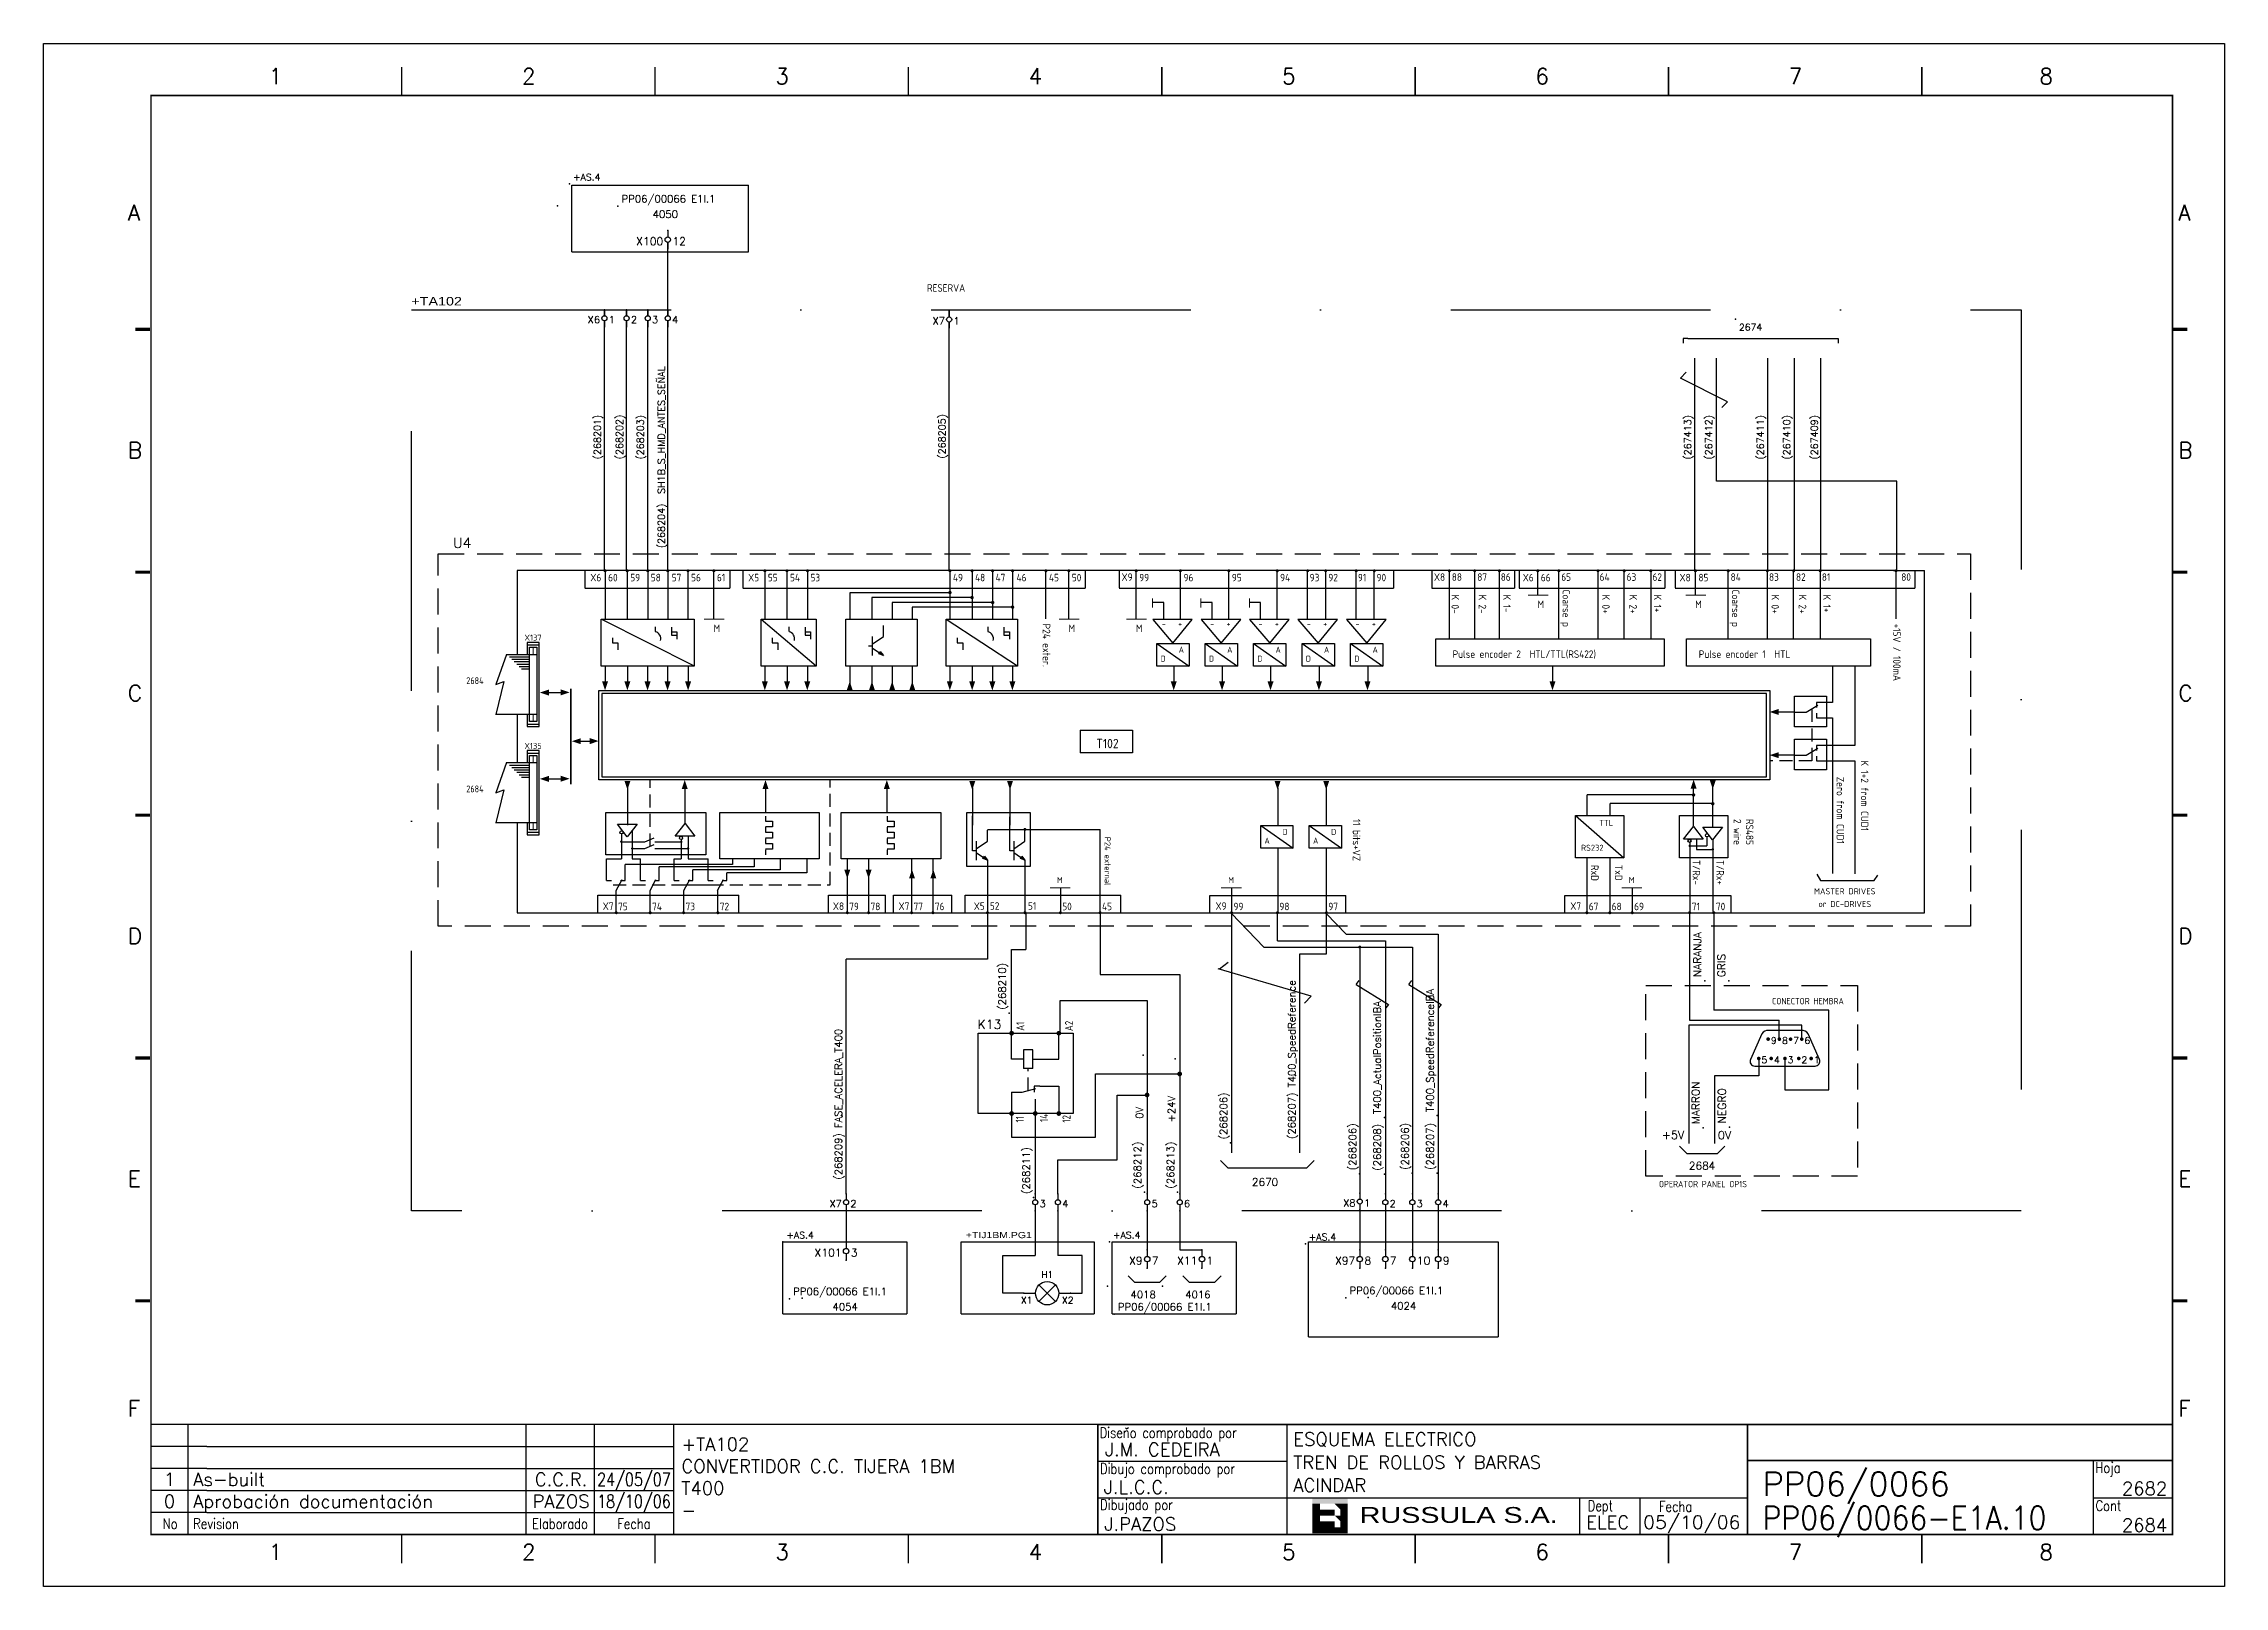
# Model space of a CAD drawing. Extents: x -25 to 1044, y -25744 to 292.
# Drawn here: x 252.2 to 672.2, y -12927.8 to -12630.8 of the extents above; entities that cross this region are included whole.
import ezdxf
from ezdxf.enums import TextEntityAlignment as Align

# ---------------------------------------------------------------- set-up
doc = ezdxf.new("R2010")
doc.units = 0
doc.header["$LTSCALE"] = 10
doc.header["$MEASUREMENT"] = 0
for name, pattern in [('DASHDOT', [1, 0.5, -0.25, 0, -0.25]), ('DASHED', [0.75, 0.5, -0.25]), ('HIDDEN', [0.375, 0.25, -0.125]), ('LTY1', [0])]:
    doc.linetypes.add(name, pattern=pattern)
doc.layers.get('0').update_dxf_attribs({"linetype": 'CONTINUOUS'})
for name, color, linetype in [('1', 7, 'CONTINUOUS'), ('10', 5, 'CONTINUOUS'), ('2', 7, 'CONTINUOUS'), ('3', 8, 'CONTINUOUS'), ('6', 7, 'DASHDOT'), ('8', 1, 'CONTINUOUS'), ('9', 6, 'CONTINUOUS'), ('ATRIBUTOS', 6, 'CONTINUOUS'), ('DIBUJO', 7, 'CONTINUOUS'), ('NODE', 7, 'CONTINUOUS')]:
    doc.layers.add(name, color=color, linetype=linetype)
doc.styles.add('DIN', font='DIN.shx', dxfattribs={"width": 0.85})
doc.styles.add('HELVETICA', font='HELV.SHX')
doc.styles.add('ISO', font='ISO')
doc.styles.add('LABEL', font='SIMPLEX', dxfattribs={"width": 0.8, "height": 4})
doc.styles.add('ROMANS', font='romans')
doc.styles.get("Standard").update_dxf_attribs({"font": 'simplex'})

msp = doc.modelspace()

# ---------------------------------------------------------------- texts
at = {"style": 'ISO'}
for s, height, p in [('RESERVA', 1.445, (422.32, -12678.59)), ('X6', 1.445, (357.48, -12734.35)), ('60', 1.445, (360.92, -12734.35)), ('59', 1.445, (365.18, -12734.35)), ('58', 1.445, (369.13, -12734.35)), ('57', 1.445, (373.16, -12734.35)), ('56', 1.445, (376.89, -12734.35)), ('61', 1.445, (381.87, -12734.35)), ('X5', 1.445, (387.88, -12734.35)), ('55', 1.445, (391.68, -12734.35)), ('54', 1.445, (395.94, -12734.35)), ('53', 1.445, (399.89, -12734.35)), ('49', 1.445, (427.32, -12734.35)), ('48', 1.445, (431.58, -12734.35)), ('47', 1.445, (435.53, -12734.35)), ('46', 1.445, (439.57, -12734.35)), ('45', 1.445, (445.81, -12734.35)), ('50', 1.445, (450.22, -12734.35)), ('X9', 1.445, (459.8, -12734.26)), ('99', 1.445, (463.2, -12734.35)), ('96', 1.445, (471.74, -12734.35)), ('95', 1.445, (481.04, -12734.35)), ('94', 1.445, (490.33, -12734.35)), ('93', 1.445, (496.03, -12734.35)), ('92', 1.445, (499.62, -12734.35)), ('91', 1.445, (505.32, -12734.35)), ('90', 1.445, (508.91, -12734.35)), ('X8', 1.445, (519.96, -12734.26)), ('88', 1.445, (523.4, -12734.26)), ('87', 1.445, (528.3, -12734.26)), ('86', 1.445, (532.83, -12734.26)), ('X6', 1.445, (537.06, -12734.35)), ('66', 1.445, (540.55, -12734.35)), ('65', 1.445, (544.48, -12734.26)), ('64', 1.445, (551.87, -12734.26)), ('63', 1.445, (557.07, -12734.26)), ('62', 1.445, (562.05, -12734.26)), ('X8', 1.445, (567.26, -12734.35)), ('85', 1.445, (570.9, -12734.35)), ('84', 1.445, (577.1, -12734.26)), ('83', 1.445, (584.49, -12734.26)), ('82', 1.445, (589.69, -12734.26)), ('81', 1.445, (594.67, -12734.26)), ('80', 1.445, (609.96, -12734.26)), ('M', 1.45, (539.91, -12739.51)), ('M', 1.45, (570.26, -12739.51)), ('M', 1.45, (381.23, -12744.12)), ('M', 1.45, (449.58, -12744.12)), ('M', 1.45, (462.56, -12744.12)), ('-', 1.16, (467.53, -12743.09)), ('+', 1.16, (470.68, -12743.09)), ('-', 1.16, (476.86, -12743.09)), ('+', 1.16, (480, -12743.09)), ('-', 1.16, (486.19, -12743.09)), ('+', 1.16, (489.33, -12743.09)), ('-', 1.16, (495.51, -12743.09)), ('+', 1.16, (498.65, -12743.09)), ('-', 1.16, (504.87, -12743.09)), ('+', 1.16, (508.02, -12743.09)), ('A', 1.16, (470.8, -12748.11)), ('A', 1.16, (480.13, -12748.11)), ('A', 1.16, (489.45, -12748.11)), ('A', 1.16, (498.78, -12748.11)), ('A', 1.16, (508.14, -12748.11)), ('D', 1.16, (467.31, -12749.81)), ('D', 1.16, (476.63, -12749.81)), ('D', 1.16, (485.96, -12749.81)), ('D', 1.16, (495.29, -12749.81)), ('D', 1.16, (504.65, -12749.81)), ('Pulse encoder 2  HTL/TTL(RS422)', 1.4451, (523.56, -12749.09)), ('Pulse encoder 1  HTL', 1.4451, (570.96, -12749.09)), ('A', 1.16, (487.32, -12784.87)), ('D', 1.16, (490.81, -12783.17)), ('A', 1.16, (496.68, -12784.87)), ('D', 1.16, (500.17, -12783.17)), ('75', 1.445, (362.83, -12797.67)), ('74', 1.445, (369.38, -12797.67)), ('73', 1.445, (375.82, -12797.67)), ('72', 1.445, (382.42, -12797.67)), ('79', 1.445, (407.34, -12797.67)), ('78', 1.445, (411.45, -12797.67)), ('77', 1.445, (419.73, -12797.67)), ('76', 1.445, (423.84, -12797.67)), ('52', 1.445, (434.44, -12797.57)), ('51', 1.445, (441.77, -12797.57)), ('50', 1.445, (448.38, -12797.67)), ('45', 1.445, (456.03, -12797.67)), ('99', 1.445, (481.36, -12797.67)), ('98', 1.445, (490.19, -12797.67)), ('97', 1.445, (499.62, -12797.67)), ('67', 1.445, (549.78, -12797.67)), ('68', 1.445, (554.2, -12797.67)), ('69', 1.445, (558.51, -12797.67)), ('71', 1.445, (569.62, -12797.67)), ('70', 1.445, (574.27, -12797.67))]:
    msp.add_text(s, height=height, dxfattribs=at).set_placement(p)
for s, height, p in [('K 0-', 1.445, (523.34, -12736.91)), ('K 2-', 1.445, (528.59, -12736.91)), ('K 1-', 1.445, (533.29, -12736.91)), ('Coarse p', 1.445, (544.73, -12735.95)), ('K 0+', 1.445, (552.36, -12736.91)), ('K 2+', 1.445, (557.61, -12736.91)), ('K 1+', 1.445, (562.31, -12736.91)), ('Coarse p', 1.445, (577.35, -12735.95)), ('K 0+', 1.445, (584.97, -12736.91)), ('K 2+', 1.445, (590.23, -12736.91)), ('K 1+', 1.445, (594.92, -12736.91)), ('P24 exter.', 1.445, (444.62, -12742.49)), ('+15V / 100mA', 1.4451, (608.39, -12742.49)), ('Zero from CUD1', 1.4451, (597.51, -12771.97)), ('K 1+2 from CUD1', 1.4451, (602.19, -12768.84)), ('11 bits+VZ', 1.445, (504.33, -12780.1)), ('2 wire', 1.445, (577.69, -12780.1)), ('RS485', 1.445, (580.05, -12780.1)), ('T/Rx-', 1.445, (569.79, -12788)), ('T/Rx+', 1.445, (574.36, -12788)), ('RxD', 1.445, (550.22, -12788.95)), ('TxD', 1.445, (554.8, -12788.95))]:
    msp.add_text(s, height=height, rotation=270, dxfattribs=at).set_placement(p)
for s, height, p in [('X137', 1.156, (346.46, -12745.76)), ('X135', 1.156, (346.46, -12766.61)), ('T102', 1.806, (457.08, -12766.48)), ('TTL', 1.156, (553.13, -12781.44)), ('RS232', 1.156, (550.46, -12786.22)), ('M', 1.16, (447.91, -12792.44)), ('M', 1.16, (480.89, -12792.44)), ('M', 1.16, (558.04, -12792.44)), ('MASTER DRIVES', 1.1561, (599.08, -12794.6)), ('or DC-DRIVES', 1.1561, (599.08, -12797.05)), ('CONECTOR HEMBRA', 1.2313, (591.99, -12815.78)), ('OPERATOR PANEL OP1S', 1.2313, (571.77, -12851))]:
    msp.add_text(s, height=height, dxfattribs=at).set_placement(p, align=Align.CENTER)
at = {"color": 1, "style": 'DIN', "width": 0.85}
for p in [(336.92, -12754.13), (336.92, -12774.97)]:
    msp.add_text('2684', height=1.314, dxfattribs=at).set_placement(p, align=Align.RIGHT)
at = {"style": 'ISO'}
msp.add_text('P24 external', height=1.1561, rotation=270, dxfattribs=at).set_placement((456.53, -12788.22), align=Align.CENTER)
for s, p in [('X7', (361.95, -12797.61)), ('X8', (406.36, -12797.61)), ('X7', (418.93, -12797.61)), ('X5', (433.45, -12797.61)), ('X9', (480.02, -12797.59)), ('X7', (548.3, -12797.59))]:
    msp.add_text(s, height=1.445, dxfattribs=at).set_placement(p, align=Align.RIGHT)
at = {"color": 1, "style": 'DIN', "width": 0.85}
for s, p in [('A1', (441.07, -12820.88)), ('A2', (450.47, -12820.94))]:
    msp.add_text(s, height=1.555, rotation=90, dxfattribs=at).set_placement(p)
for s, p in [('11', (440.99, -12837.27)), ('14', (445.64, -12836.87)), ('12', (449.97, -12837.09))]:
    msp.add_text(s, height=1.555, rotation=90, dxfattribs=at).set_placement(p, align=Align.RIGHT)
at = {"char_height": 1.3, "width": 1.3664, "attachment_point": 1, "style": 'ROMANS'}
for s, insert in [('9', (584.85, -12822.09)), ('8', (587.01, -12822.11)), ('7', (589.17, -12822.11)), ('6', (591.32, -12822.11)), ('5', (583.04, -12825.83)), ('4', (585.44, -12825.83)), ('3', (588.09, -12825.83)), ('2', (590.74, -12825.83)), ('1', (593.14, -12825.83))]:
    msp.add_mtext(s, dxfattribs=dict(at, insert=insert))
at = {"layer": '2', "color": 6}
for s, height, p in [('(268204)  SH1B_S_HMD_ANTES_SEÑAL', 1.3501, (371.82, -12727.96)), ('(268201)', 1.35, (359.5, -12710.86)), ('(268202)', 1.35, (363.78, -12710.85)), ('(268203)', 1.35, (367.8, -12710.89)), ('(268205)', 1.35, (425.88, -12710.72)), ('(267413)', 1.35, (569.48, -12710.9)), ('(267412)', 1.35, (573.52, -12710.9)), ('(267411)', 1.35, (583.51, -12710.9)), ('(267410)', 1.35, (588.54, -12710.9)), ('(267409)', 1.35, (593.89, -12710.9))]:
    msp.add_text(s, height=height, rotation=90, dxfattribs=at).set_placement(p)
for s, height, p in [('U4', 1.971, (331.04, -12727.93)), ('K13', 1.749, (432.08, -12820.51)), ('+5V', 1.574, (563.85, -12841.73)), ('0V', 1.574, (574.65, -12841.77))]:
    msp.add_text(s, height=height, dxfattribs=at).set_placement(p)
at = {"layer": '2', "color": 1}
for s, p in [('2684', (569.07, -12847.61)), ('2670', (484.91, -12850.74))]:
    msp.add_text(s, height=1.478, dxfattribs=at).set_placement(p)

# ---------------------------------------------------------------- blocks, each defined once
blk = doc.blocks.new('ITEM')
at = {"layer": 'ATRIBUTOS', "style": 'HELVETICA', "width": 1.2}
blk.add_attdef('ITEM', (0, 1.25), '', height=2.5, dxfattribs=at)
blk = doc.blocks.new('NOD', base_point=(237.5, 170))
at = {"layer": 'NODE'}
blk.add_point((237.5, 170), dxfattribs=at)
blk = doc.blocks.new('PAGINA')
at = {"layer": '2'}
blk.add_blockref('NOD', (-1, -1), dxfattribs=at)
at = {"layer": '8', "style": 'ROMANS'}
blk.add_attdef('NPA', (0, -4.325), '', height=2, dxfattribs=at)
at = {"layer": '9', "style": 'ROMANS'}
blk.add_attdef('NP', (0, 0), '', height=2, dxfattribs=at)
blk = doc.blocks.new('$PP313')
at = {"layer": '2'}
blk.add_blockref('NOD', (0, 0), dxfattribs=at)
at = {"layer": '8'}
blk.add_attdef('1A', (1, -3.325), '', height=2.15, dxfattribs=at)
at = {"layer": '9'}
blk.add_attdef('ID', (1, 1), '', height=2.15, dxfattribs=at)
blk = doc.blocks.new('$081001')
at = {"layer": '2'}
for p, q in [((0, 0), (3.75, 0)), ((4.85, -2.65), (10.15, 2.65)), ((4.85, 2.65), (10.15, -2.65)), ((11.25, 0), (15, 0))]:
    blk.add_line(p, q, dxfattribs=at)
blk.add_circle((7.5, 0), 3.75, dxfattribs=at)
for p in [(0, 0), (15, 0)]:
    blk.add_blockref('NOD', p, dxfattribs=at)
at = {"layer": '8'}
blk.add_attdef('1A', text='', height=2.15, dxfattribs=at).set_placement((2.75, -3.32), align=Align.RIGHT)
blk.add_attdef('2A', (12.25, -3.32), '', height=2.15, dxfattribs=at)
at = {"layer": '9'}
blk.add_attdef('ID', text='', height=2.15, dxfattribs=at).set_placement((7.5, 4.93), align=Align.CENTER)
blk = doc.blocks.new('$$PLD12C')
for p, q in [((0, 2.5), (0, 0.75)), ((0, -0.75), (0, -2.5))]:
    blk.add_line(p, q)
at = {"layer": '2'}
blk.add_circle((0, 0), 0.75, dxfattribs=at)
for p in [(0, 2.5), (0, -2.5)]:
    blk.add_blockref('NOD', p, dxfattribs=at)
at = {"layer": '8'}
blk.add_attdef('*A', (1.25, -1.5), '', height=2.15, dxfattribs=at)
at = {"layer": '9'}
blk.add_attdef('ID', text='', height=2.15, dxfattribs=at).set_placement((-1.25, -1.5), align=Align.RIGHT)
blk = doc.blocks.new('newcajec')
at = {"layer": '1'}
for p, q in [((179.4, 20.85), (0.13, 20.85)), ((7, 20.85), (7, 0)), ((71, 20.85), (71, 0)), ((84, 20.85), (84, 0.09)), ((99, 20.85), (99, 0)), ((215.2, 20.8), (215.2, 0)), ((10.6, 16.64), (0, 16.64)), ((10.6, 16.64), (99, 16.64)), ((184.64, 20.18), (184.81, 20.01)), ((184.81, 20.01), (185.18, 20.25)), ((10.6, 12.48), (0, 12.48)), ((10.6, 12.48), (99, 12.48)), ((179.4, 13.87), (215.2, 13.87)), ((368, 14.06), (368, 0)), ((10.6, 8.32), (0, 8.32)), ((10.6, 8.32), (99, 8.32)), ((10.6, 4.16), (0, 4.16)), ((10.6, 4.16), (99, 4.16)), ((179.4, 6.93), (267.63, 6.93)), ((267.63, 6.93), (302.5, 6.93)), ((270.63, 6.91), (270.63, 0)), ((282.07, 6.93), (282.07, 0)), ((368, 6.93), (383, 6.93))]:
    blk.add_line(p, q, dxfattribs=at)
for points in [[(47.5, 272.5, 0.3, 0.3, 0), (47.5, 277.91, 0.3, 0.3, 0)], [(95.5, 272.5, 0.3, 0.3, 0), (95.5, 277.91, 0.3, 0.3, 0)], [(143.5, 272.5, 0.3, 0.3, 0), (143.5, 277.91, 0.3, 0.3, 0)], [(191.5, 272.5, 0.3, 0.3, 0), (191.5, 277.91, 0.3, 0.3, 0)], [(239.5, 272.5, 0.3, 0.3, 0), (239.5, 277.91, 0.3, 0.3, 0)], [(287.5, 272.5, 0.3, 0.3, 0), (287.5, 277.91, 0.3, 0.3, 0)], [(335.5, 272.5, 0.3, 0.3, 0), (335.5, 277.91, 0.3, 0.3, 0)], [(-2.99, 228.23, 0.6, 0.6, 0), (-0.18, 228.23, 0.6, 0.6, 0)], [(383.01, 228.23, 0.6, 0.6, 0), (385.82, 228.23, 0.6, 0.6, 0)], [(-2.99, 182.23, 0.6, 0.6, 0), (-0.18, 182.23, 0.6, 0.6, 0)], [(383.01, 182.23, 0.6, 0.6, 0), (385.82, 182.23, 0.6, 0.6, 0)], [(-2.99, 136.23, 0.6, 0.6, 0), (-0.18, 136.23, 0.6, 0.6, 0)], [(383.01, 136.23, 0.6, 0.6, 0), (385.82, 136.23, 0.6, 0.6, 0)], [(-2.99, 90.23, 0.6, 0.6, 0), (-0.18, 90.23, 0.6, 0.6, 0)], [(383.01, 90.23, 0.6, 0.6, 0), (385.82, 90.23, 0.6, 0.6, 0)], [(-2.99, 44.23, 0.6, 0.6, 0), (-0.18, 44.23, 0.6, 0.6, 0)], [(383.01, 44.23, 0.6, 0.6, 0), (385.82, 44.23, 0.6, 0.6, 0)], [(383, 20.8, 0.3, 0.3, 0), (179.4, 20.8, 0.3, 0.3, 0), (179.4, 0, 0.3, 0.3, 0)], [(302.5, 20.8, 0.3, 0.3, 0), (302.5, 0, 0.3, 0.3, 0)], [(302.5, 14, 0.3, 0.3, 0), (383, 14, 0.3, 0.3, 0)], [(47.5, -5.5, 0.3, 0.3, 0), (47.5, -0.09, 0.3, 0.3, 0)], [(95.5, -5.5, 0.3, 0.3, 0), (95.5, -0.09, 0.3, 0.3, 0)], [(143.5, -5.5, 0.3, 0.3, 0), (143.5, -0.09, 0.3, 0.3, 0)], [(191.5, -5.5, 0.3, 0.3, 0), (191.5, -0.09, 0.3, 0.3, 0)], [(239.5, -5.5, 0.3, 0.3, 0), (239.5, -0.09, 0.3, 0.3, 0)], [(287.5, -5.5, 0.3, 0.3, 0), (287.5, -0.09, 0.3, 0.3, 0)], [(335.5, -5.5, 0.3, 0.3, 0), (335.5, -0.09, 0.3, 0.3, 0)]]:
    blk.add_lwpolyline(points, format="xyseb", dxfattribs=at)
at = {"layer": '1', "const_width": 0.3}
blk.add_lwpolyline([(0, 0), (0, 272.5), (383, 272.5), (383, 0)], close=True, dxfattribs=at)
at = {"layer": '2', "color": 14}
for p, q in [((221.42, 4.69), (221.42, 5.81)), ((221.42, 2.47), (221.42, 3.58))]:
    blk.add_line(p, q, dxfattribs=at)
for points in [[(220.05, 5.81), (220.05, 6.92), (226.74, 5.81), (226.74, 6.92)], [(221.42, 2.47), (220.05, 2.47), (221.42, 5.81), (220.05, 5.81)], [(221.42, 4.69), (224.25, 4.69), (221.42, 3.58), (224.25, 3.58)], [(224.25, 5.81), (225.37, 5.81), (225.37, 4.69)], [(225.37, 5.81), (226.74, 5.81), (225.37, 1.35), (226.74, 1.35)], [(224.25, 0.24), (224.25, 2.47), (220.05, 0.24), (220.05, 2.47)], [(224.25, 3.58), (225.37, 3.58), (225.37, 2.47)], [(226.74, 1.35), (226.74, 0.24), (224.25, 1.35), (224.25, 0.24)]]:
    blk.add_solid(points, dxfattribs=at)
at = {"layer": '1', "style": 'ROMANS'}
for s, p in [('1', (22.29, 274.68)), ('2', (70.29, 274.68)), ('3', (118.29, 274.68)), ('4', (166.29, 274.68)), ('5', (214.29, 274.68)), ('6', (262.29, 274.68)), ('7', (310.29, 274.68)), ('8', (357.79, 274.68)), ('A', (-4.37, 248.84)), ('A', (384.13, 248.84)), ('B', (-4.37, 203.84)), ('B', (384.13, 203.84)), ('C', (-4.37, 157.84)), ('C', (384.13, 157.84)), ('D', (-4.37, 111.84)), ('D', (384.13, 111.84)), ('E', (-4.37, 65.84)), ('E', (384.13, 65.84)), ('F', (-4.37, 22.34)), ('F', (384.13, 22.34)), ('1', (22.29, -4.82)), ('2', (70.29, -4.82)), ('3', (118.29, -4.82)), ('4', (166.29, -4.82)), ('5', (214.29, -4.82)), ('6', (262.29, -4.82)), ('7', (310.29, -4.82)), ('8', (357.79, -4.82))]:
    blk.add_text(s, height=3, dxfattribs=at).set_placement(p)
at = {"layer": '1', "style": 'LABEL', "width": 0.8}
for s, p in [('Diseno comprobado por', (179.73, 18.27)), ('Dibujo comprobado por', (179.81, 11.47)), ('Hoja', (368.38, 11.66)), ('Dibujado por', (179.83, 4.64)), ('Fecha', (285.71, 4.3)), ('Cont', (368.43, 4.46)), ('No', (2.23, 1.05)), ('Revision', (8, 1.05))]:
    blk.add_text(s, height=2, dxfattribs=at).set_placement(p)
for s, p in [('Dept', (274.61, 4.44)), ('Elaborado', (77.5, 1.05)), ('Fecha', (91.5, 1.05))]:
    blk.add_text(s, height=2, dxfattribs=at).set_placement(p, align=Align.CENTER)
at = {"layer": '10', "style": 'ROMANS'}
for tag, p in [('REV41', (3.5, 18.74)), ('REV43', (77.7, 18.74)), ('REV31', (3.5, 14.58)), ('REV33', (77.7, 14.58)), ('REV21', (3.5, 10.42)), ('REV23', (77.7, 10.42)), ('REV11', (3.5, 6.27)), ('REV13', (77.7, 6.27))]:
    blk.add_attdef(tag, text='', height=2.5, dxfattribs=at).set_placement(p, align=Align.MIDDLE)
for tag, p, height in [('REV42', (8, 17.49), 2.5), ('SHEETNAME1', (100.5, 15.83), 2.5), ('DESIGNCHECK', (180.74, 14.83), 2.5), ('DOCUMENTTYPE', (216.43, 16.8), 2.5), ('NOTA', (305.32, 15.8), 3), ('REV32', (8, 13.33), 2.5), ('SHEETNAME2', (100.5, 11.67), 2.5), ('OBJECT', (216.43, 12.4), 2.5), ('REV22', (8, 9.17), 2.5), ('SHEETNAME3', (100.5, 7.51), 2.5), ('DRAWINGCHECK', (180.53, 7.71), 2.5), ('CUSTOMER', (216.43, 8.08), 2.5), ('ORDER', (305.32, 7.3), 4.5), ('REV12', (8, 5.01), 2.5), ('SHEETNAME4', (100.5, 3.35), 2.5), ('DOCUMENT_ID', (305.32, 0.93), 4.4), ('USER', (180.63, 0.71), 2.5), ('DEPARTMENT', (271.93, 1.05), 2.5)]:
    blk.add_attdef(tag, p, '', height=height, dxfattribs=at)
for tag, width, p, p2 in [('REV44', 1.221199, (84.53, 17.49), (98.48, 17.49)), ('REV34', 1.221199, (84.53, 13.33), (98.48, 13.33)), ('REV24', 1.221199, (84.53, 9.17), (98.48, 9.17)), ('REV14', 1.221199, (84.53, 5.01), (98.48, 5.01)), ('CREATED2', 7.039915, (282.71, 1.05), (301.14, 1.05))]:
    blk.add_attdef(tag, text='', height=2.5, dxfattribs=dict(at, width=width)).set_placement(p, p2, align=Align.FIT)
for tag, p in [('SHEET', (382, 7.43)), ('NEXTSHEET', (382, 0.5))]:
    blk.add_attdef(tag, text='', height=2.5, dxfattribs=at).set_placement(p, align=Align.RIGHT)
at = {"layer": 'DIBUJO', "color": 14, "style": 'HELVETICA', "width": 1.3}
blk.add_text('RUSSULA S.A.', height=3, dxfattribs=at).set_placement((229, 2.19))

# ---------------------------------------------------------------- linework, layer by layer
at = {"linetype": 'DASHED'}
for p, q in [((328.2, -12729.06), (623.33, -12729.06)), ((328.2, -12800.75), (328.2, -12729.06)), ((623.33, -12729.06), (623.33, -12800.75)), ((623.33, -12800.75), (328.2, -12800.75))]:
    msp.add_line(p, q, dxfattribs=at)
for p, q in [((608.79, -12732.24), (343.38, -12732.24)), ((360.34, -12732.32), (360.34, -12741.57)), ((364.6, -12732.32), (364.6, -12741.57)), ((368.55, -12732.32), (368.55, -12741.57)), ((372.4, -12732.32), (372.4, -12741.57)), ((376.31, -12741.59), (376.31, -12732.32)), ((381.29, -12741.59), (381.29, -12732.32)), ((391.1, -12732.32), (391.1, -12741.57)), ((395.36, -12732.32), (395.36, -12741.57)), ((399.31, -12732.32), (399.31, -12741.57)), ((426.74, -12732.32), (426.74, -12741.57)), ((431, -12732.32), (431, -12741.57)), ((434.96, -12732.32), (434.96, -12741.57)), ((438.81, -12732.32), (438.81, -12741.57)), ((445.23, -12741.59), (445.23, -12732.32)), ((449.64, -12741.59), (449.64, -12732.32)), ((462.62, -12741.59), (462.62, -12732.32)), ((471.13, -12741.59), (471.13, -12732.32)), ((480.46, -12741.59), (480.46, -12732.32)), ((489.79, -12741.59), (489.79, -12732.32)), ((495.63, -12741.59), (495.63, -12732.32)), ((499.11, -12741.59), (499.11, -12732.32)), ((504.99, -12741.59), (504.99, -12732.32)), ((508.47, -12741.59), (508.47, -12732.32)), ((522.94, -12745.3), (522.94, -12732.32)), ((527.85, -12745.3), (527.85, -12732.32)), ((532.6, -12745.3), (532.6, -12732.32)), ((539.97, -12737), (539.97, -12732.32)), ((544.03, -12745.3), (544.03, -12732.32)), ((551.59, -12745.3), (551.59, -12732.32)), ((556.62, -12745.3), (556.62, -12732.32)), ((561.77, -12745.3), (561.77, -12732.32)), ((570.32, -12737), (570.32, -12732.32)), ((576.65, -12745.3), (576.65, -12732.32)), ((584.21, -12745.3), (584.21, -12732.32)), ((589.23, -12745.3), (589.23, -12732.32)), ((594.38, -12745.3), (594.38, -12732.32)), ((609, -12741.59), (609, -12732.32)), ((407.44, -12736.55), (407.44, -12741.57)), ((411.73, -12737.49), (411.73, -12741.57)), ((415.62, -12738.45), (415.62, -12741.57)), ((419.47, -12739.32), (419.47, -12741.57)), ((473.42, -12741.68), (465.79, -12741.68)), ((465.79, -12741.68), (469.68, -12746.26)), ((469.68, -12746.26), (473.42, -12741.68)), ((482.75, -12741.68), (475.12, -12741.68)), ((475.12, -12741.68), (479, -12746.26)), ((479, -12746.26), (482.75, -12741.68)), ((492.07, -12741.68), (484.44, -12741.68)), ((484.44, -12741.68), (488.33, -12746.26)), ((488.33, -12746.26), (492.07, -12741.68)), ((501.4, -12741.68), (493.77, -12741.68)), ((493.77, -12741.68), (497.65, -12746.26)), ((497.65, -12746.26), (501.4, -12741.68)), ((510.76, -12741.68), (503.13, -12741.68)), ((503.13, -12741.68), (507.01, -12746.26)), ((507.01, -12746.26), (510.76, -12741.68)), ((345.33, -12746.1), (345.33, -12748.41)), ((347.64, -12746.1), (345.33, -12746.1)), ((345.33, -12746.57), (347.64, -12746.57)), ((347.64, -12762.29), (347.64, -12746.1)), ((341.36, -12748.41), (347.2, -12748.41)), ((345.8, -12748.95), (341.93, -12748.95)), ((345.77, -12749.41), (342.39, -12749.41)), ((345.73, -12749.88), (342.85, -12749.88)), ((345.69, -12750.34), (343.31, -12750.34)), ((345.66, -12750.8), (343.78, -12750.8)), ((345.79, -12761.36), (345.79, -12747.03)), ((345.79, -12747.03), (347.18, -12747.03)), ((347.18, -12747.03), (347.18, -12761.36)), ((360.35, -12750.67), (360.35, -12754.09)), ((364.64, -12750.67), (364.64, -12754.09)), ((368.53, -12750.67), (368.53, -12754.09)), ((372.38, -12750.67), (372.38, -12754.09)), ((376.34, -12750.67), (376.34, -12754.09)), ((391.11, -12750.67), (391.11, -12754.09)), ((395.41, -12750.67), (395.41, -12754.09)), ((399.29, -12750.67), (399.29, -12754.09)), ((407.44, -12750.67), (407.44, -12754.09)), ((411.73, -12750.67), (411.73, -12754.09)), ((415.62, -12750.67), (415.62, -12754.09)), ((419.47, -12750.67), (419.47, -12754.09)), ((426.75, -12750.67), (426.75, -12754.09)), ((431.05, -12750.67), (431.05, -12754.09)), ((434.93, -12750.67), (434.93, -12754.09)), ((438.79, -12750.67), (438.79, -12754.09)), ((469.86, -12750.67), (469.86, -12754.09)), ((479.18, -12750.67), (479.18, -12754.09)), ((488.51, -12750.67), (488.51, -12754.09)), ((497.83, -12750.67), (497.83, -12754.09)), ((507.2, -12750.67), (507.2, -12754.09)), ((542.82, -12750.67), (542.82, -12754.09)), ((596.71, -12750.67), (596.71, -12757.66)), ((345.62, -12751.26), (344.24, -12751.26)), ((589.31, -12759.51), (585.88, -12759.51)), ((339.24, -12759.93), (347.2, -12759.93)), ((345.33, -12759.98), (345.33, -12762.29)), ((345.33, -12761.83), (347.64, -12761.83)), ((345.33, -12762.29), (347.64, -12762.29)), ((347.18, -12761.36), (345.79, -12761.36)), ((596.71, -12760.61), (596.71, -12790.6)), ((345.33, -12766.95), (345.33, -12769.26)), ((347.64, -12766.95), (345.33, -12766.95)), ((345.33, -12767.41), (347.64, -12767.41)), ((345.79, -12782.21), (345.79, -12767.87)), ((345.79, -12767.87), (347.18, -12767.87)), ((347.18, -12767.87), (347.18, -12782.21)), ((347.64, -12783.13), (347.64, -12766.95)), ((589.31, -12767.83), (585.88, -12767.83)), ((341.36, -12769.25), (347.2, -12769.25)), ((345.8, -12769.79), (341.93, -12769.79)), ((345.77, -12770.26), (342.39, -12770.26)), ((345.73, -12770.72), (342.85, -12770.72)), ((345.69, -12771.18), (343.31, -12771.18)), ((345.66, -12771.64), (343.78, -12771.64)), ((345.62, -12772.11), (344.24, -12772.11)), ((364.66, -12774.13), (364.66, -12781.28)), ((375.67, -12774.13), (375.67, -12778.83)), ((375.67, -12776.3), (375.67, -12781.01)), ((391.23, -12774.13), (391.23, -12778.83)), ((414.61, -12774.13), (414.61, -12778.83)), ((431.07, -12774.13), (431.07, -12781.28)), ((438.3, -12774.13), (438.3, -12781.28)), ((489.87, -12774.13), (489.87, -12781.28)), ((499.23, -12774.13), (499.23, -12781.28)), ((569.95, -12781.49), (569.95, -12773.79)), ((573.66, -12781.64), (573.66, -12773.79)), ((431.08, -12786.21), (431.08, -12779.47)), ((438.3, -12786.21), (438.3, -12779.7)), ((339.24, -12780.77), (347.2, -12780.77)), ((345.33, -12780.82), (345.33, -12783.13)), ((345.33, -12782.67), (347.64, -12782.67)), ((345.33, -12783.13), (347.64, -12783.13)), ((347.18, -12782.21), (345.79, -12782.21)), ((362.72, -12781.11), (366.51, -12781.11)), ((364.58, -12783.55), (362.72, -12781.11)), ((366.51, -12781.11), (364.58, -12783.55)), ((373.8, -12783.42), (375.73, -12780.98)), ((377.59, -12783.42), (373.8, -12783.42)), ((375.73, -12780.98), (377.59, -12783.42)), ((568.03, -12783.97), (569.96, -12781.53)), ((571.82, -12783.97), (568.03, -12783.97)), ((569.96, -12781.53), (571.82, -12783.97)), ((571.76, -12781.67), (575.56, -12781.67)), ((573.62, -12784.1), (571.76, -12781.67)), ((575.56, -12781.67), (573.62, -12784.1)), ((489.87, -12785.88), (489.87, -12798.13)), ((499.23, -12785.88), (499.23, -12798.13)), ((448.01, -12793.36), (448.01, -12798.04)), ((480.99, -12793.36), (480.99, -12798.04)), ((558.14, -12793.36), (558.14, -12798.04)), ((433.97, -12798.15), (433.97, -12807.09)), ((433.97, -12798.15), (433.97, -12804.76)), ((480.99, -12798.29), (487.19, -12804.77)), ((489.82, -12803.53), (489.82, -12798.15)), ((499.23, -12798.29), (503.06, -12802.3)), ((569.19, -12798.15), (569.19, -12818.82)), ((487.19, -12804.77), (509.15, -12804.77)), ((489.82, -12803.53), (510.6, -12803.53)), ((503.06, -12802.3), (520.78, -12802.3)), ((505.68, -12804.77), (505.68, -12849.74)), ((509.15, -12804.77), (515.8, -12804.77)), ((510.6, -12803.53), (510.6, -12849.74)), ((515.8, -12804.77), (515.8, -12849.74)), ((520.78, -12802.3), (520.78, -12849.74)), ((504.96, -12811.96), (505.53, -12811.22)), ((504.96, -12811.96), (511.18, -12815.81)), ((515.12, -12811.96), (515.69, -12811.22)), ((515.12, -12811.96), (521.34, -12815.81)), ((511.18, -12815.81), (510.7, -12816.46)), ((521.34, -12815.81), (520.86, -12816.46)), ((596.01, -12816.94), (573.86, -12816.94)), ((596.01, -12832.23), (596.01, -12816.94)), ((438.63, -12826.34), (438.63, -12821.34)), ((447.72, -12826.34), (447.72, -12821.34)), ((590.79, -12819.82), (569.08, -12819.82)), ((569.08, -12819.82), (569.08, -12837.66)), ((569.19, -12818.82), (586.48, -12818.83)), ((586.48, -12822.49), (586.48, -12818.83)), ((590.79, -12822.49), (590.79, -12819.82)), ((444.08, -12826.34), (447.72, -12826.34)), ((582.51, -12826.21), (582.51, -12829.57)), ((587.56, -12826.21), (587.56, -12832.23)), ((582.51, -12829.57), (574.01, -12829.57)), ((574.01, -12829.57), (574.01, -12837.66)), ((438.63, -12832.71), (440.67, -12832.71)), ((438.63, -12832.71), (438.63, -12836.8)), ((440.67, -12832.71), (443.31, -12832)), ((442.95, -12831.57), (442.95, -12832.71)), ((444.08, -12831.57), (442.95, -12831.57)), ((444.08, -12831.57), (447.72, -12831.57)), ((447.72, -12831.57), (447.72, -12836.8)), ((587.56, -12832.23), (596.01, -12832.23)), ((568.66, -12844.48), (567.27, -12843.08)), ((574.57, -12844.48), (575.96, -12843.08)), ((480.24, -12847.25), (478.85, -12845.86)), ((480.24, -12847.25), (495.49, -12847.25)), ((495.49, -12847.25), (496.88, -12845.86)), ((568.66, -12844.48), (574.57, -12844.48)), ((462.28, -12869.29), (461.05, -12868.06)), ((467.19, -12869.29), (468.42, -12868.06)), ((472.83, -12869.29), (471.6, -12868.06)), ((475.28, -12865.35), (475.28, -12866.59)), ((477.74, -12869.29), (478.97, -12868.06)), ((462.28, -12869.29), (467.19, -12869.29)), ((472.83, -12869.29), (477.74, -12869.29))]:
    msp.add_line(p, q)
at = {"color": 3}
for p, q in [((356.45, -12732.32), (356.45, -12735.63)), ((384.38, -12732.32), (384.38, -12735.67)), ((386.89, -12732.32), (386.89, -12735.63)), ((452.8, -12732.32), (452.8, -12735.67)), ((459.33, -12732.32), (459.33, -12735.63)), ((512.15, -12732.32), (512.15, -12735.67)), ((519.53, -12732.32), (519.53, -12735.67)), ((535.47, -12732.34), (535.47, -12735.64)), ((536.39, -12732.34), (536.39, -12735.64)), ((564.43, -12732.32), (564.43, -12735.67)), ((566.4, -12732.32), (566.4, -12735.63)), ((612.57, -12732.32), (612.57, -12735.67)), ((356.45, -12735.67), (379.4, -12735.67)), ((378.98, -12735.67), (384.38, -12735.67)), ((386.89, -12735.67), (403.61, -12735.67)), ((400.49, -12735.67), (442.57, -12735.67)), ((440.55, -12735.67), (449.03, -12735.67)), ((448.18, -12735.67), (452.8, -12735.67)), ((459.33, -12735.67), (486.99, -12735.67)), ((484.98, -12735.67), (493.45, -12735.67)), ((492.6, -12735.67), (512.15, -12735.67)), ((519.53, -12735.67), (535.47, -12735.67)), ((536.39, -12735.67), (564.43, -12735.67)), ((566.41, -12735.67), (612.57, -12735.67)), ((359.12, -12755.37), (584.62, -12755.37)), ((359.12, -12772.58), (359.12, -12755.37)), ((584.62, -12755.37), (584.62, -12772.58)), ((584.04, -12755.95), (359.7, -12755.95)), ((359.7, -12755.95), (359.7, -12772)), ((584.04, -12772), (584.04, -12755.95)), ((451.8, -12763.02), (461.92, -12763.02)), ((451.8, -12763.02), (451.8, -12767.36)), ((461.92, -12763.02), (461.92, -12767.36)), ((461.92, -12767.36), (451.8, -12767.36)), ((359.7, -12772), (584.04, -12772)), ((584.62, -12772.58), (359.12, -12772.58)), ((358.94, -12794.8), (369.92, -12794.8)), ((358.94, -12798.15), (358.94, -12794.8)), ((366.97, -12794.8), (386.08, -12794.8)), ((386.08, -12798.15), (386.08, -12794.8)), ((403.36, -12794.8), (414.34, -12794.8)), ((403.36, -12798.15), (403.36, -12794.8)), ((414.34, -12798.15), (414.34, -12794.8)), ((415.89, -12794.8), (427.13, -12794.8)), ((415.89, -12798.15), (415.89, -12794.8)), ((427.13, -12798.15), (427.13, -12794.8)), ((429.66, -12794.8), (459.66, -12794.8)), ((429.66, -12798.15), (429.66, -12794.8)), ((459.66, -12798.15), (459.66, -12794.8)), ((476.8, -12798.15), (476.8, -12794.83)), ((476.8, -12794.85), (502.97, -12794.85)), ((503.02, -12798.15), (503.02, -12794.83)), ((545.16, -12798.15), (545.16, -12794.83)), ((545.16, -12794.85), (577.16, -12794.85)), ((577.2, -12798.15), (577.2, -12794.83)), ((432.17, -12821.34), (450.45, -12821.34)), ((432.17, -12836.8), (432.17, -12821.34)), ((450.45, -12821.34), (450.45, -12836.8)), ((450.45, -12836.8), (432.17, -12836.8))]:
    msp.add_line(p, q, dxfattribs=at)
at = {"linetype": 'LTY1'}
for p, q in [((411.75, -12746.81), (411.03, -12746.81)), ((411.75, -12744.99), (411.75, -12748.61)), ((411.75, -12746.44), (413.92, -12744.99)), ((413.92, -12744.99), (413.92, -12742.85)), ((411.75, -12747.16), (413.92, -12748.61)), ((413.05, -12748.32), (413.34, -12747.88)), ((413.92, -12748.61), (413.05, -12748.32)), ((413.34, -12747.88), (413.92, -12748.61)), ((431.81, -12785.84), (433.97, -12784.39)), ((431.81, -12784.39), (431.81, -12788)), ((433.97, -12784.39), (433.97, -12782.25)), ((434, -12782.11), (455.66, -12782.11)), ((439.03, -12785.84), (441.19, -12784.39)), ((439.03, -12784.39), (439.03, -12788)), ((441.19, -12784.39), (441.19, -12782.37)), ((431.81, -12786.21), (431.08, -12786.21)), ((431.81, -12786.56), (433.97, -12788)), ((433.11, -12787.72), (433.4, -12787.28)), ((433.97, -12788), (433.11, -12787.72)), ((433.4, -12787.28), (433.97, -12788)), ((433.97, -12788.01), (433.97, -12798.15)), ((439.03, -12786.21), (438.3, -12786.21)), ((439.03, -12786.56), (441.19, -12788)), ((440.33, -12787.72), (440.62, -12787.28)), ((441.19, -12788), (440.33, -12787.72)), ((440.62, -12787.28), (441.19, -12788)), ((441.19, -12788.03), (441.19, -12798.15))]:
    msp.add_line(p, q, dxfattribs=at)
at = {"linetype": 'Continuous'}
for p, q in [((341.36, -12748.41), (339.26, -12754.2)), ((340.81, -12753.62), (339.26, -12759.99)), ((339.26, -12754.2), (340.81, -12753.62)), ((341.36, -12769.25), (339.26, -12775.04)), ((340.81, -12774.46), (339.26, -12780.83)), ((339.26, -12775.04), (340.81, -12774.46)), ((440.9, -12826.34), (438.63, -12826.34)), ((442.72, -12824.53), (440.9, -12824.53)), ((440.9, -12824.53), (440.9, -12828.16)), ((442.72, -12828.16), (442.72, -12824.53)), ((442.72, -12826.34), (444.08, -12826.34)), ((442.72, -12828.16), (440.9, -12828.16)), ((443.17, -12834.07), (443.17, -12836.35))]:
    msp.add_line(p, q, dxfattribs=at)
at = {"color": 0}
msp.add_line((343.38, -12798.15), (614.46, -12798.15), dxfattribs=at)
at = {"linetype": 'HIDDEN'}
msp.add_line((441.81, -12832.4), (441.81, -12828.16), dxfattribs=at)
for points, format in [([(360.19, -12732.32, 0.289, 0.289, 1), (360.48, -12732.32, 0.289, 0.289, 1)], "xyseb"), ([(364.45, -12732.32, 0.289, 0.289, 1), (364.74, -12732.32, 0.289, 0.289, 1)], "xyseb"), ([(368.41, -12732.32, 0.289, 0.289, 1), (368.7, -12732.32, 0.289, 0.289, 1)], "xyseb"), ([(372.26, -12732.32, 0.289, 0.289, 1), (372.55, -12732.32, 0.289, 0.289, 1)], "xyseb"), ([(376.16, -12732.32, 0.289, 0.289, 1), (376.45, -12732.32, 0.289, 0.289, 1)], "xyseb"), ([(381.14, -12732.32, 0.289, 0.289, 1), (381.43, -12732.32, 0.289, 0.289, 1)], "xyseb"), ([(390.96, -12732.32, 0.289, 0.289, 1), (391.25, -12732.32, 0.289, 0.289, 1)], "xyseb"), ([(395.21, -12732.32, 0.289, 0.289, 1), (395.5, -12732.32, 0.289, 0.289, 1)], "xyseb"), ([(399.17, -12732.32, 0.289, 0.289, 1), (399.46, -12732.32, 0.289, 0.289, 1)], "xyseb"), ([(426.6, -12732.32, 0.289, 0.289, 1), (426.89, -12732.32, 0.289, 0.289, 1)], "xyseb"), ([(430.86, -12732.32, 0.289, 0.289, 1), (431.15, -12732.32, 0.289, 0.289, 1)], "xyseb"), ([(434.81, -12732.32, 0.289, 0.289, 1), (435.1, -12732.32, 0.289, 0.289, 1)], "xyseb"), ([(438.66, -12732.32, 0.289, 0.289, 1), (438.95, -12732.32, 0.289, 0.289, 1)], "xyseb"), ([(445.09, -12732.32, 0.289, 0.289, 1), (445.38, -12732.32, 0.289, 0.289, 1)], "xyseb"), ([(449.5, -12732.32, 0.289, 0.289, 1), (449.79, -12732.32, 0.289, 0.289, 1)], "xyseb"), ([(462.48, -12732.32, 0.289, 0.289, 1), (462.77, -12732.32, 0.289, 0.289, 1)], "xyseb"), ([(470.99, -12732.32, 0.289, 0.289, 1), (471.28, -12732.32, 0.289, 0.289, 1)], "xyseb"), ([(480.32, -12732.32, 0.289, 0.289, 1), (480.6, -12732.32, 0.289, 0.289, 1)], "xyseb"), ([(489.64, -12732.32, 0.289, 0.289, 1), (489.93, -12732.32, 0.289, 0.289, 1)], "xyseb"), ([(495.49, -12732.32, 0.289, 0.289, 1), (495.77, -12732.32, 0.289, 0.289, 1)], "xyseb"), ([(498.97, -12732.32, 0.289, 0.289, 1), (499.26, -12732.32, 0.289, 0.289, 1)], "xyseb"), ([(504.85, -12732.32, 0.289, 0.289, 1), (505.14, -12732.32, 0.289, 0.289, 1)], "xyseb"), ([(508.33, -12732.32, 0.289, 0.289, 1), (508.62, -12732.32, 0.289, 0.289, 1)], "xyseb"), ([(522.79, -12732.32, 0.289, 0.289, 1), (523.08, -12732.32, 0.289, 0.289, 1)], "xyseb"), ([(527.66, -12732.32, 0.289, 0.289, 1), (527.95, -12732.32, 0.289, 0.289, 1)], "xyseb"), ([(532.43, -12732.32, 0.289, 0.289, 1), (532.72, -12732.32, 0.289, 0.289, 1)], "xyseb"), ([(539.82, -12732.32, 0.289, 0.289, 1), (540.11, -12732.32, 0.289, 0.289, 1)], "xyseb"), ([(543.88, -12732.32, 0.289, 0.289, 1), (544.17, -12732.32, 0.289, 0.289, 1)], "xyseb"), ([(551.41, -12732.32, 0.289, 0.289, 1), (551.69, -12732.32, 0.289, 0.289, 1)], "xyseb"), ([(556.47, -12732.32, 0.289, 0.289, 1), (556.76, -12732.32, 0.289, 0.289, 1)], "xyseb"), ([(561.58, -12732.32, 0.289, 0.289, 1), (561.87, -12732.32, 0.289, 0.289, 1)], "xyseb"), ([(570.18, -12732.32, 0.289, 0.289, 1), (570.47, -12732.32, 0.289, 0.289, 1)], "xyseb"), ([(576.5, -12732.32, 0.289, 0.289, 1), (576.79, -12732.32, 0.289, 0.289, 1)], "xyseb"), ([(584.02, -12732.32, 0.289, 0.289, 1), (584.31, -12732.32, 0.289, 0.289, 1)], "xyseb"), ([(589.09, -12732.32, 0.289, 0.289, 1), (589.38, -12732.32, 0.289, 0.289, 1)], "xyseb"), ([(594.2, -12732.32, 0.289, 0.289, 1), (594.49, -12732.32, 0.289, 0.289, 1)], "xyseb"), ([(608.8, -12732.32, 0.289, 0.289, 1), (609.09, -12732.32, 0.289, 0.289, 1)], "xyseb"), ([(441.05, -12782.11, 0.289, 0.289, 1), (441.34, -12782.11, 0.289, 0.289, 1)], "xyseb"), ([(362.33, -12798.15, 0.289, 0.289, 1), (362.61, -12798.15, 0.289, 0.289, 1)], "xyseb"), ([(368.87, -12798.15, 0.289, 0.289, 1), (369.16, -12798.15, 0.289, 0.289, 1)], "xyseb"), ([(375.31, -12798.15, 0.289, 0.289, 1), (375.6, -12798.15, 0.289, 0.289, 1)], "xyseb"), ([(381.91, -12798.15, 0.289, 0.289, 1), (382.2, -12798.15, 0.289, 0.289, 1)], "xyseb"), ([(406.83, -12798.15, 0.289, 0.289, 1), (407.12, -12798.15, 0.289, 0.289, 1)], "xyseb"), ([(410.94, -12798.15, 0.289, 0.289, 1), (411.23, -12798.15, 0.289, 0.289, 1)], "xyseb"), ([(419.22, -12798.15, 0.289, 0.289, 1), (419.51, -12798.15, 0.289, 0.289, 1)], "xyseb"), ([(423.33, -12798.15, 0.289, 0.289, 1), (423.62, -12798.15, 0.289, 0.289, 1)], "xyseb"), ([(433.83, -12798.15, 0.289, 0.289, 1), (434.12, -12798.15, 0.289, 0.289, 1)], "xyseb"), ([(441.05, -12798.15, 0.289, 0.289, 1), (441.34, -12798.15, 0.289, 0.289, 1)], "xyseb"), ([(447.87, -12798.15, 0.289, 0.289, 1), (448.16, -12798.15, 0.289, 0.289, 1)], "xyseb"), ([(455.52, -12798.15, 0.289, 0.289, 1), (455.81, -12798.15, 0.289, 0.289, 1)], "xyseb"), ([(480.85, -12798.15, 0.289, 0.289, 1), (481.14, -12798.15, 0.289, 0.289, 1)], "xyseb"), ([(489.68, -12798.15, 0.289, 0.289, 1), (489.97, -12798.15, 0.289, 0.289, 1)], "xyseb"), ([(499.11, -12798.15, 0.289, 0.289, 1), (499.4, -12798.15, 0.289, 0.289, 1)], "xyseb"), ([(549.27, -12798.15, 0.289, 0.289, 1), (549.56, -12798.15, 0.289, 0.289, 1)], "xyseb"), ([(553.69, -12798.15, 0.289, 0.289, 1), (553.98, -12798.15, 0.289, 0.289, 1)], "xyseb"), ([(558, -12798.15, 0.289, 0.289, 1), (558.29, -12798.15, 0.289, 0.289, 1)], "xyseb"), ([(569.05, -12798.15, 0.289, 0.289, 1), (569.34, -12798.15, 0.289, 0.289, 1)], "xyseb"), ([(573.71, -12798.15, 0.289, 0.289, 1), (574, -12798.15, 0.289, 0.289, 1)], "xyseb"), ([(505.52, -12804.76, 0.289, 0.289, 1), (505.81, -12804.76, 0.289, 0.289, 1)], "xyseb"), ([(584.42, -12820.83, 0.267949), (583.09, -12821.45), (580.92, -12826.38, 0.541238), (581.76, -12827.66), (587.56, -12827.66), (593.36, -12827.66, 0.541238), (594.2, -12826.38), (592.04, -12821.45, 0.267949), (590.7, -12820.83), (587.56, -12820.83)], "xyb")]:
    msp.add_lwpolyline(points, format=format, close=True)
for points in [[(346.49, -12747.03, 0.231, 0.231, 0), (346.49, -12748.41, 0.231, 0.231, 0)], [(347.77, -12755.76, 0, 1.16, 0), (349.51, -12755.76, 1.16, 1.16, 0)], [(353.51, -12755.74, 0, 1.16, 0), (351.77, -12755.74, 1.16, 1.16, 0)], [(353.74, -12755.04, 0.289, 0.289, 0), (353.74, -12773.42, 0.289, 0.289, 0)], [(360.33, -12755.34, 0, 1.16, 0), (360.33, -12753.61, 1.16, 1.16, 0)], [(364.62, -12755.34, 0, 1.16, 0), (364.62, -12753.61, 1.16, 1.16, 0)], [(368.51, -12755.34, 0, 1.16, 0), (368.51, -12753.61, 1.16, 1.16, 0)], [(372.36, -12755.34, 0, 1.16, 0), (372.36, -12753.61, 1.16, 1.16, 0)], [(376.32, -12755.34, 0, 1.16, 0), (376.32, -12753.61, 1.16, 1.16, 0)], [(391.09, -12755.34, 0, 1.16, 0), (391.09, -12753.61, 1.16, 1.16, 0)], [(395.38, -12755.34, 0, 1.16, 0), (395.38, -12753.61, 1.16, 1.16, 0)], [(399.27, -12755.34, 0, 1.16, 0), (399.27, -12753.61, 1.16, 1.16, 0)], [(407.44, -12753.61, 0, 1.16, 0), (407.44, -12755.34, 1.16, 1.16, 0)], [(411.73, -12753.61, 0, 1.16, 0), (411.73, -12755.34, 1.16, 1.16, 0)], [(415.62, -12753.61, 0, 1.16, 0), (415.62, -12755.34, 1.16, 1.16, 0)], [(419.49, -12753.61, 0, 1.16, 0), (419.49, -12755.34, 1.16, 1.16, 0)], [(426.73, -12755.34, 0, 1.16, 0), (426.73, -12753.61, 1.16, 1.16, 0)], [(431.03, -12755.34, 0, 1.16, 0), (431.03, -12753.61, 1.16, 1.16, 0)], [(434.91, -12755.34, 0, 1.16, 0), (434.91, -12753.61, 1.16, 1.16, 0)], [(438.77, -12755.34, 0, 1.16, 0), (438.77, -12753.61, 1.16, 1.16, 0)], [(469.84, -12755.34, 0, 1.16, 0), (469.84, -12753.61, 1.16, 1.16, 0)], [(479.16, -12755.34, 0, 1.16, 0), (479.16, -12753.61, 1.16, 1.16, 0)], [(488.49, -12755.34, 0, 1.16, 0), (488.49, -12753.61, 1.16, 1.16, 0)], [(497.81, -12755.34, 0, 1.16, 0), (497.81, -12753.61, 1.16, 1.16, 0)], [(507.17, -12755.34, 0, 1.16, 0), (507.17, -12753.61, 1.16, 1.16, 0)], [(542.8, -12755.34, 0, 1.16, 0), (542.8, -12753.61, 1.16, 1.16, 0)], [(584.63, -12759.49, 0, 1.16, 0), (586.37, -12759.49, 1.16, 1.16, 0)], [(346.49, -12759.98, 0.231, 0.231, 0), (346.49, -12761.36, 0.231, 0.231, 0)], [(346.49, -12767.87, 0.231, 0.231, 0), (346.49, -12769.26, 0.231, 0.231, 0)], [(353.91, -12765.13, 0, 1.16, 0), (355.65, -12765.13, 1.16, 1.16, 0)], [(359.09, -12765.11, 0, 1.16, 0), (357.36, -12765.11, 1.16, 1.16, 0)], [(584.63, -12767.81, 0, 1.16, 0), (586.37, -12767.81, 1.16, 1.16, 0)], [(347.77, -12772.38, 0, 1.16, 0), (349.51, -12772.38, 1.16, 1.16, 0)], [(353.51, -12772.36, 0, 1.16, 0), (351.77, -12772.36, 1.16, 1.16, 0)], [(364.64, -12774.5, 0, 1.16, 0), (364.64, -12772.76, 1.16, 1.16, 0)], [(375.66, -12772.59, 0, 1.16, 0), (375.66, -12774.33, 1.16, 1.16, 0)], [(391.22, -12772.59, 0, 1.16, 0), (391.22, -12774.33, 1.16, 1.16, 0)], [(414.6, -12772.59, 0, 1.16, 0), (414.6, -12774.33, 1.16, 1.16, 0)], [(431.05, -12774.5, 0, 1.16, 0), (431.05, -12772.76, 1.16, 1.16, 0)], [(438.31, -12774.5, 0, 1.16, 0), (438.31, -12772.76, 1.16, 1.16, 0)], [(489.85, -12774.5, 0, 1.16, 0), (489.85, -12772.76, 1.16, 1.16, 0)], [(499.21, -12774.5, 0, 1.16, 0), (499.21, -12772.76, 1.16, 1.16, 0)], [(569.97, -12772.54, 0, 1.16, 0), (569.97, -12774.28, 1.16, 1.16, 0)], [(573.66, -12774.36, 0, 1.16, 0), (573.66, -12772.63, 1.16, 1.16, 0)], [(346.49, -12780.82, 0.231, 0.231, 0), (346.49, -12782.21, 0.231, 0.231, 0)], [(406.97, -12791.6, 0, 1.16, 0), (406.97, -12789.87, 1.16, 1.16, 0)], [(411.08, -12791.6, 0, 1.16, 0), (411.08, -12789.87, 1.16, 1.16, 0)], [(419.44, -12789.81, 0, 1.16, 0), (419.44, -12791.55, 1.16, 1.16, 0)], [(423.55, -12789.81, 0, 1.16, 0), (423.55, -12791.55, 1.16, 1.16, 0)]]:
    msp.add_lwpolyline(points, format="xyseb")
at = {"linetype": 'DASHED'}
msp.add_lwpolyline([(560.77, -12812.18), (601.56, -12812.18), (601.56, -12848.84), (560.77, -12848.84)], close=True, dxfattribs=at)
at = {"linetype": 'Continuous'}
for points in [[(438.63, -12821.57, 0.455, 0.455, 1), (438.63, -12821.12, 0.455, 0.455, 1)], [(447.72, -12821.57, 0.455, 0.455, 1), (447.72, -12821.12, 0.455, 0.455, 1)], [(470.99, -12829.42, 0.455, 0.455, 1), (470.99, -12828.96, 0.455, 0.455, 1)], [(464.71, -12833.46, 0.455, 0.455, 1), (464.71, -12833.01, 0.455, 0.455, 1)], [(438.63, -12837.03, 0.455, 0.455, 1), (438.63, -12836.57, 0.455, 0.455, 1)], [(443.17, -12837.03, 0.455, 0.455, 1), (443.17, -12836.57, 0.455, 0.455, 1)], [(447.72, -12837.03, 0.455, 0.455, 1), (447.72, -12836.57, 0.455, 0.455, 1)]]:
    msp.add_lwpolyline(points, format="xyseb", close=True, dxfattribs=at)
at = {"const_width": 0.35}
for points in [[(584.15, -12822.47, 1), (584.5, -12822.47, 1)], [(586.31, -12822.49, 1), (586.66, -12822.49, 1)], [(588.47, -12822.49, 1), (588.82, -12822.49, 1)], [(590.62, -12822.49, 1), (590.97, -12822.49, 1)], [(582.34, -12826.21, 1), (582.69, -12826.21, 1)], [(584.74, -12826.21, 1), (585.09, -12826.21, 1)], [(587.39, -12826.21, 1), (587.74, -12826.21, 1)], [(590.04, -12826.21, 1), (590.39, -12826.21, 1)], [(592.44, -12826.21, 1), (592.79, -12826.21, 1)]]:
    msp.add_lwpolyline(points, format="xyb", close=True, dxfattribs=at)
at = {"layer": '2', "linetype": 'DASHDOT', "ltscale": 10}
for p, q in [((353.92, -12658.08), (387.92, -12658.08)), ((353.92, -12670.94), (353.92, -12658.08)), ((387.92, -12670.94), (387.92, -12658.08)), ((353.92, -12670.94), (387.92, -12670.94)), ((323.03, -12682.07), (633.07, -12682.07)), ((323.03, -12855.51), (323.03, -12682.07)), ((633.07, -12682.07), (633.07, -12855.51)), ((633.07, -12855.51), (323.03, -12855.51))]:
    msp.add_line(p, q, dxfattribs=at)
at = {"layer": '2', "color": 7}
for p, q in [((567.42, -12695.23), (568.56, -12694.09)), ((576.52, -12699.77), (567.42, -12695.23)), ((575.38, -12700.91), (576.52, -12699.77)), ((480.99, -12797.92), (480.99, -12844.37)), ((496.31, -12814.23), (478.41, -12808.97)), ((478.67, -12808.97), (480.31, -12807.66)), ((494.1, -12806.14), (494.1, -12844.37)), ((495, -12815.54), (496.31, -12814.23))]:
    msp.add_line(p, q, dxfattribs=at)
at = {"layer": '2'}
for p, q in [((614.46, -12798.15), (614.46, -12732.24)), ((426.77, -12736.55), (407.44, -12736.55)), ((431.03, -12737.49), (411.73, -12737.49)), ((434.94, -12738.45), (415.62, -12738.45)), ((467.92, -12738.44), (465.84, -12738.44)), ((467.92, -12741.67), (467.92, -12738.44)), ((477.25, -12738.44), (475.17, -12738.44)), ((477.25, -12741.67), (477.25, -12738.44)), ((486.57, -12738.44), (484.5, -12738.44)), ((486.57, -12741.67), (486.57, -12738.44)), ((359.61, -12741.64), (377.48, -12750.64)), ((390.37, -12741.64), (400.99, -12750.64)), ((438.79, -12739.32), (419.47, -12739.32)), ((426.01, -12741.64), (439.77, -12750.64)), ((361.76, -12745.23), (361.76, -12746.17)), ((361.76, -12746.17), (362.81, -12746.17)), ((362.81, -12746.17), (362.81, -12747.52)), ((369.97, -12743.08), (369.97, -12744.04)), ((373.09, -12743.17), (373.09, -12744.1)), ((373.09, -12744.1), (373.09, -12744.73)), ((373.09, -12744.1), (374.14, -12744.1)), ((373.09, -12744.73), (374.14, -12744.73)), ((374.14, -12744.1), (374.14, -12745.46)), ((392.52, -12745.23), (392.52, -12746.17)), ((392.52, -12746.17), (393.57, -12746.17)), ((393.57, -12746.17), (393.57, -12747.52)), ((395.73, -12743.08), (395.73, -12744.04)), ((398.85, -12743.17), (398.85, -12744.1)), ((398.85, -12744.1), (398.85, -12744.73)), ((398.85, -12744.1), (399.9, -12744.1)), ((398.85, -12744.73), (399.9, -12744.73)), ((399.9, -12744.1), (399.9, -12745.46)), ((428.16, -12745.23), (428.16, -12746.17)), ((428.16, -12746.17), (429.21, -12746.17)), ((429.21, -12746.17), (429.21, -12747.52)), ((434.02, -12743.08), (434.02, -12744.04)), ((437.14, -12743.17), (437.14, -12744.1)), ((437.14, -12744.1), (437.14, -12744.73)), ((437.14, -12744.1), (438.19, -12744.1)), ((437.14, -12744.73), (438.19, -12744.73)), ((438.19, -12744.1), (438.19, -12745.46)), ((466.58, -12746.3), (472.81, -12750.66)), ((475.91, -12746.3), (482.13, -12750.66)), ((485.24, -12746.3), (491.46, -12750.66)), ((494.56, -12746.3), (500.78, -12750.66)), ((503.92, -12746.3), (510.14, -12750.66)), ((601.04, -12750.73), (601.04, -12765.97)), ((349.53, -12755.74), (351.78, -12755.74)), ((589.4, -12759.54), (591.67, -12759.54)), ((591.67, -12759.54), (593.88, -12758.21)), ((596.71, -12757.66), (593.61, -12757.66)), ((593.61, -12757.66), (593.61, -12758.63)), ((593.61, -12759.73), (593.61, -12760.61)), ((593.61, -12760.61), (596.71, -12760.61)), ((354.93, -12765.11), (357.36, -12765.11)), ((589.4, -12767.8), (591.67, -12767.8)), ((591.67, -12767.8), (593.88, -12766.47)), ((596.71, -12765.97), (593.61, -12765.97)), ((593.61, -12765.97), (593.61, -12766.94)), ((601.04, -12765.97), (594.88, -12765.97)), ((593.61, -12768.04), (593.61, -12768.91)), ((593.61, -12768.91), (596.71, -12768.91)), ((594.88, -12768.91), (601.04, -12768.91)), ((601.04, -12768.91), (601.04, -12790.67)), ((349.53, -12772.36), (351.78, -12772.36)), ((569.98, -12775.47), (549.49, -12775.47)), ((549.49, -12779.42), (549.49, -12775.47)), ((391.25, -12779.53), (391.25, -12780.5)), ((391.25, -12780.5), (392.59, -12780.5)), ((392.59, -12780.5), (392.59, -12781.62)), ((414.64, -12779.53), (414.64, -12780.5)), ((414.64, -12780.5), (415.98, -12780.5)), ((415.98, -12780.5), (415.98, -12781.62)), ((547.25, -12779.44), (556.51, -12787.57)), ((573.67, -12777.15), (553.91, -12777.15)), ((553.91, -12779.42), (553.91, -12777.15)), ((363.5, -12782.98), (363.5, -12787.78)), ((363.5, -12784.48), (368.01, -12784.48)), ((365.57, -12782.43), (365.57, -12787.78)), ((368.01, -12784.48), (369.81, -12783.7)), ((369.9, -12784.48), (374.99, -12784.48)), ((374.99, -12784.06), (374.99, -12787.78)), ((376.32, -12783.47), (376.32, -12787.78)), ((392.59, -12781.62), (391.25, -12781.62)), ((391.25, -12781.69), (391.25, -12782.66)), ((391.25, -12782.66), (392.59, -12782.66)), ((392.59, -12783.78), (391.25, -12783.78)), ((391.25, -12783.85), (391.25, -12784.82)), ((392.59, -12782.66), (392.59, -12783.78)), ((415.98, -12781.62), (414.64, -12781.62)), ((414.64, -12781.69), (414.64, -12782.66)), ((414.64, -12782.66), (415.98, -12782.66)), ((415.98, -12783.78), (414.64, -12783.78)), ((414.64, -12783.85), (414.64, -12784.82)), ((415.98, -12782.66), (415.98, -12783.78)), ((455.66, -12798.18), (455.66, -12782.11)), ((486.59, -12781.36), (492.82, -12785.72)), ((495.96, -12781.36), (502.18, -12785.72)), ((569.23, -12784.62), (569.23, -12798.04)), ((570.55, -12784.02), (570.55, -12785.96)), ((572.55, -12783.53), (572.55, -12785.27)), ((573.68, -12784.13), (573.68, -12797.89)), ((360.6, -12791.95), (360.6, -12787.78)), ((360.6, -12787.78), (363.5, -12787.78)), ((384.85, -12788.89), (364.21, -12788.89)), ((364.21, -12791.95), (364.21, -12788.89)), ((365.57, -12785.78), (368.01, -12785.78)), ((365.57, -12787.78), (367.16, -12787.78)), ((367.16, -12791.95), (367.16, -12787.78)), ((368.01, -12785.78), (369.81, -12785.01)), ((369.93, -12785.78), (376.35, -12785.78)), ((373.63, -12791.95), (373.63, -12787.78)), ((373.63, -12787.78), (374.99, -12787.78)), ((376.32, -12787.78), (380.18, -12787.78)), ((380.18, -12791.95), (380.18, -12787.78)), ((384.85, -12787.74), (384.85, -12788.89)), ((389.03, -12787.75), (389.03, -12789.32)), ((391.25, -12784.82), (392.59, -12784.82)), ((392.59, -12785.94), (391.25, -12785.94)), ((391.25, -12786.01), (391.25, -12786.98)), ((392.59, -12784.82), (392.59, -12785.94)), ((394.08, -12787.75), (394.08, -12789.86)), ((399.17, -12787.75), (399.17, -12790.45)), ((407.01, -12798.06), (407.01, -12787.76)), ((411.12, -12798.06), (411.12, -12787.76)), ((414.64, -12784.82), (415.98, -12784.82)), ((415.98, -12785.94), (414.64, -12785.94)), ((414.64, -12786.01), (414.64, -12786.98)), ((415.98, -12784.82), (415.98, -12785.94)), ((419.4, -12798.06), (419.4, -12787.76)), ((423.51, -12798.06), (423.51, -12787.76)), ((549.49, -12798.11), (549.49, -12787.55)), ((553.91, -12798.11), (553.91, -12787.55)), ((569.25, -12785.27), (572.55, -12785.27)), ((570.55, -12785.96), (573.76, -12785.96)), ((360.6, -12791.95), (361.57, -12791.95)), ((362.49, -12793.85), (363.6, -12791.73)), ((363.33, -12791.95), (364.21, -12791.95)), ((367.16, -12791.95), (368.12, -12791.95)), ((368.98, -12793.85), (370.09, -12791.73)), ((369.88, -12791.95), (370.76, -12791.95)), ((389.03, -12789.32), (370.75, -12789.32)), ((370.75, -12791.95), (370.75, -12789.32)), ((373.63, -12791.95), (374.6, -12791.95)), ((375.51, -12793.85), (376.62, -12791.73)), ((376.35, -12791.95), (377.23, -12791.95)), ((394.08, -12789.86), (377.24, -12789.86)), ((377.24, -12791.95), (377.24, -12789.86)), ((380.18, -12791.95), (381.15, -12791.95)), ((382, -12793.85), (383.12, -12791.73)), ((382.9, -12791.95), (383.78, -12791.95)), ((399.17, -12790.45), (383.77, -12790.45)), ((383.77, -12791.95), (383.77, -12790.45)), ((593.71, -12790.73), (594.43, -12791.97)), ((594.43, -12791.97), (604.75, -12791.97)), ((604.75, -12791.97), (605.43, -12790.9)), ((362.49, -12798.18), (362.49, -12793.88)), ((368.99, -12797.99), (368.99, -12793.88)), ((375.51, -12798.18), (375.51, -12793.88)), ((382.02, -12797.99), (382.02, -12793.88)), ((499.23, -12794.85), (499.23, -12806.14)), ((455.66, -12798.15), (455.66, -12803.6)), ((499.23, -12806.14), (494.1, -12806.14)), ((436.93, -12864.12), (443.17, -12864.12)), ((436.93, -12871.4), (436.93, -12864.12)), ((452.23, -12871.4), (452.23, -12864.12)), ((440.98, -12871.4), (436.93, -12871.4)), ((449.98, -12871.4), (452.23, -12871.4))]:
    msp.add_line(p, q, dxfattribs=at)
at = {"layer": '2', "linetype": 'HIDDEN'}
for p, q in [((592.76, -12758.92), (592.76, -12768.9)), ((592.76, -12768.9), (584.62, -12768.9)), ((369.01, -12785.38), (369.01, -12772.58)), ((403.65, -12792.79), (403.65, -12772.58)), ((361.87, -12792.79), (403.65, -12792.79)), ((374.89, -12792.79), (383.11, -12792.79))]:
    msp.add_line(p, q, dxfattribs=at)
at = {"layer": '2'}
for points, const_width in [([(426.57, -12736.52, 1), (426.93, -12736.52, 1)], 0.296), ([(430.83, -12737.47, 1), (431.19, -12737.47, 1)], 0.296), ([(434.79, -12738.43, 1), (435.15, -12738.43, 1)], 0.296), ([(438.62, -12739.32, 1), (438.98, -12739.32, 1)], 0.296), ([(569.78, -12775.47, 1), (570.14, -12775.47, 1)], 0.296), ([(573.49, -12777.17, 1), (573.85, -12777.17, 1)], 0.296), ([(363.33, -12784.47, 1), (363.59, -12784.47, 1)], 0.197), ([(374.87, -12784.5, 1), (375.13, -12784.5, 1)], 0.197), ([(365.44, -12785.78, 1), (365.7, -12785.78, 1)], 0.197), ([(376.18, -12785.79, 1), (376.44, -12785.79, 1)], 0.197), ([(569.1, -12785.27, 1), (569.36, -12785.27, 1)], 0.197), ([(573.54, -12785.94, 1), (573.8, -12785.94, 1)], 0.197)]:
    msp.add_lwpolyline(points, format="xyb", close=True, dxfattribs=dict(at, const_width=const_width))
at = {"layer": '2', "const_width": 0.197}
for points in [[(465.76, -12737.62), (465.76, -12739.42)], [(475.09, -12737.62), (475.09, -12739.42)], [(484.41, -12737.62), (484.41, -12739.42)], [(538.06, -12737), (541.99, -12737)], [(568.41, -12737), (572.34, -12737)], [(379.38, -12741.61), (383.31, -12741.61)], [(447.73, -12741.61), (451.66, -12741.61)], [(460.71, -12741.61), (464.64, -12741.61)], [(449.92, -12793.36), (445.99, -12793.36)], [(482.9, -12793.36), (478.97, -12793.36)], [(560.05, -12793.36), (556.13, -12793.36)]]:
    msp.add_lwpolyline(points, dxfattribs=at)
at = {"layer": '2'}
for points in [[(359.6, -12741.64), (377.49, -12741.64), (377.49, -12750.66), (359.6, -12750.66)], [(390.36, -12741.64), (401, -12741.64), (401, -12750.66), (390.36, -12750.66)], [(406.69, -12741.64), (420.46, -12741.64), (420.46, -12750.66), (406.69, -12750.66)], [(426.01, -12741.64), (439.78, -12741.64), (439.78, -12750.66), (426.01, -12750.66)], [(466.58, -12746.3), (472.8, -12746.3), (472.8, -12750.66), (466.58, -12750.66)], [(475.9, -12746.3), (482.13, -12746.3), (482.13, -12750.66), (475.9, -12750.66)], [(485.23, -12746.3), (491.45, -12746.3), (491.45, -12750.66), (485.23, -12750.66)], [(494.56, -12746.3), (500.78, -12746.3), (500.78, -12750.66), (494.56, -12750.66)], [(503.92, -12746.3), (510.14, -12746.3), (510.14, -12750.66), (503.92, -12750.66)], [(520.32, -12745.43), (564.3, -12745.43), (564.3, -12750.7), (520.32, -12750.7)], [(568.61, -12745.43), (604.06, -12745.43), (604.06, -12750.7), (568.61, -12750.7)], [(589.42, -12756.45), (595.58, -12756.45), (595.58, -12762.33), (589.42, -12762.33)], [(589.42, -12764.76), (595.58, -12764.76), (595.58, -12770.65), (589.42, -12770.65)], [(360.5, -12778.87), (379.76, -12778.87), (379.76, -12787.01), (360.5, -12787.01)], [(382.4, -12778.83), (401.58, -12778.83), (401.58, -12787.76), (382.4, -12787.76)], [(405.79, -12778.83), (424.97, -12778.83), (424.97, -12787.76), (405.79, -12787.76)], [(429.98, -12778.83), (442.19, -12778.83), (442.19, -12789.26), (429.98, -12789.26)], [(547.23, -12779.42), (556.51, -12779.42), (556.51, -12787.56), (547.23, -12787.56)], [(567.28, -12779.42), (576.56, -12779.42), (576.56, -12787.56), (567.28, -12787.56)], [(486.59, -12781.35), (492.81, -12781.35), (492.81, -12785.72), (486.59, -12785.72)], [(495.95, -12781.35), (502.17, -12781.35), (502.17, -12785.72), (495.95, -12785.72)]]:
    msp.add_lwpolyline(points, close=True, dxfattribs=at)
for centre in [(363.5, -12782.68), (374.97, -12783.77), (569.19, -12784.32), (572.55, -12783.23)]:
    msp.add_circle(centre, 0.301, dxfattribs=at)
for centre in [(369.7, -12745.4), (395.46, -12745.4), (433.75, -12745.4)]:
    msp.add_arc(centre, 1.37, 345.6888, 77.132, dxfattribs=at)
at = {"layer": '3', "color": 0}
for p, q in [((343.38, -12732.24), (343.38, -12748.41)), ((608.48, -12732.24), (614.43, -12732.24)), ((343.38, -12759.93), (343.38, -12769.26)), ((343.38, -12780.81), (343.38, -12798.15))]:
    msp.add_line(p, q, dxfattribs=at)
at = {"layer": '6', "ltscale": 10}
for p, q in [((394.57, -12861.53), (418.47, -12861.53)), ((394.57, -12875.37), (394.57, -12861.53)), ((418.47, -12861.53), (418.47, -12875.37)), ((428.9, -12861.53), (454.5, -12861.53)), ((428.9, -12875.37), (428.9, -12861.53)), ((454.5, -12861.53), (454.5, -12875.37)), ((458.01, -12861.53), (481.9, -12861.53)), ((458.01, -12875.37), (458.01, -12861.53)), ((481.9, -12861.53), (481.9, -12875.37)), ((495.8, -12861.53), (532.33, -12861.53)), ((495.8, -12879.8), (495.8, -12861.53)), ((532.33, -12861.53), (532.33, -12879.8)), ((394.57, -12875.37), (418.47, -12875.37)), ((428.9, -12875.37), (454.5, -12875.37)), ((458.01, -12875.37), (481.9, -12875.37)), ((495.8, -12879.8), (532.33, -12879.8))]:
    msp.add_line(p, q, dxfattribs=at)
at = {"layer": 'DIBUJO'}
for p, q in [((372.4, -12679.96), (372.4, -12669.1)), ((372.4, -12670.94), (372.4, -12670.01)), ((360.19, -12683.21), (360.19, -12682.07)), ((364.48, -12683.21), (364.48, -12682.07)), ((368.55, -12683.21), (368.55, -12682.07)), ((372.4, -12682.07), (372.4, -12679.96)), ((372.4, -12683.21), (372.4, -12682.07)), ((426.6, -12683.46), (426.6, -12682.07)), ((360.19, -12732.32), (360.19, -12684.19)), ((364.48, -12732.24), (364.48, -12684.19)), ((368.55, -12732.47), (368.55, -12684.19)), ((372.4, -12732.47), (372.4, -12684.19)), ((426.6, -12732.32), (426.6, -12684.44)), ((568.85, -12687.6), (567.94, -12687.6)), ((567.94, -12687.6), (567.94, -12688.51)), ((568.85, -12687.6), (596.93, -12687.6)), ((596.93, -12687.6), (597.84, -12687.6)), ((597.84, -12687.6), (597.84, -12688.51)), ((570.21, -12732.24), (570.21, -12691.36)), ((574.35, -12715.07), (574.35, -12691.36)), ((584.29, -12732.24), (584.29, -12691.36)), ((589.38, -12732.32), (589.38, -12691.36)), ((594.49, -12732.32), (594.49, -12691.36)), ((609.09, -12715.07), (574.35, -12715.07)), ((609.09, -12732.32), (609.09, -12715.07)), ((441.34, -12798.15), (441.34, -12805.23)), ((573.86, -12798.14), (573.86, -12816.94)), ((438.63, -12821.12), (438.63, -12805.23)), ((438.63, -12805.23), (441.34, -12805.23)), ((455.66, -12803.6), (455.66, -12810.02)), ((433.97, -12807.09), (406.75, -12807.09)), ((406.75, -12852.25), (406.75, -12807.09)), ((455.66, -12810.02), (471.01, -12810.02)), ((471.01, -12810.02), (471.01, -12840.44)), ((447.95, -12821.34), (447.95, -12815.07)), ((447.95, -12815.07), (464.74, -12815.07)), ((464.74, -12815.07), (464.74, -12840.44)), ((454.78, -12841.38), (454.78, -12829.14)), ((454.78, -12829.14), (471.01, -12829.14)), ((458.96, -12845.74), (458.96, -12833.27)), ((458.96, -12833.27), (464.74, -12833.27)), ((438.63, -12836.8), (438.63, -12841.38)), ((443.17, -12836.8), (443.17, -12853.39)), ((569.08, -12837.66), (569.08, -12842.56)), ((574.01, -12837.66), (574.01, -12842.56)), ((438.63, -12841.38), (454.78, -12841.38)), ((464.74, -12840.44), (464.74, -12852.25)), ((471.01, -12840.44), (471.01, -12852.25)), ((447.54, -12852.25), (447.54, -12845.74)), ((447.54, -12845.74), (458.96, -12845.74)), ((505.68, -12849.74), (505.68, -12852.12)), ((510.6, -12849.74), (510.6, -12853.39)), ((515.8, -12849.74), (515.8, -12853.39)), ((520.78, -12849.74), (520.78, -12853.39)), ((406.75, -12855.51), (406.75, -12862.76)), ((443.17, -12855.51), (443.17, -12864.12)), ((447.54, -12855.51), (447.54, -12864.12)), ((464.74, -12855.02), (464.74, -12863.07)), ((471.01, -12854.94), (471.01, -12863.06)), ((505.68, -12855.51), (505.68, -12864.3)), ((510.6, -12855.51), (510.6, -12864.3)), ((515.8, -12855.51), (515.8, -12864.3)), ((520.78, -12855.51), (520.78, -12864.3)), ((452.23, -12864.12), (447.54, -12864.12)), ((471.01, -12863.06), (475.28, -12863.06)), ((505.68, -12865.36), (505.68, -12865.92)), ((510.6, -12865.36), (510.6, -12865.92)), ((515.8, -12865.36), (515.8, -12865.92)), ((520.78, -12865.36), (520.78, -12865.92))]:
    msp.add_line(p, q, dxfattribs=at)
msp.add_lwpolyline([(252.19, -12630.84), (672.19, -12630.84), (672.19, -12927.84), (252.19, -12927.84), (252.19, -12630.84)], dxfattribs=at)

# ---------------------------------------------------------------- block references
ref = msp.add_blockref('PAGINA', (354.14, -12657.19), dxfattribs=dict(xscale=0.6568639771137129, yscale=0.6568639771137129, zscale=0.6568639771137129))
ref.add_attrib('NP', '+AS.4', (354.14, -12657.19), dxfattribs={"layer": '9', "height": 1.314, "style": 'ROMANS'})
ref = msp.add_blockref('PAGINA', (351.88, -12661.32), dxfattribs=dict(xscale=0.710186072823133, yscale=0.710186072823133, zscale=0.710186072823133))
ref.add_attrib('NPA', '4050', (369.5, -12664.39), dxfattribs={"layer": '8', "height": 1.42, "style": 'ROMANS'})
ref = msp.add_blockref('PAGINA', (363.5, -12661.44), dxfattribs=dict(xscale=0.710186072823133, yscale=0.710186072823133, zscale=0.710186072823133))
ref.add_attrib('NP', 'PP06/00066 E1I.1', (363.5, -12661.44), dxfattribs={"layer": '9', "height": 1.4204, "style": 'ROMANS'})
for name, p, xscale, yscale, zscale, values in [('PAGINA', (578.69, -12683.24), 0.6568639771135807, 0.6568639771135807, 0.6568639771135807, {'NPA': '2674'}), ('ITEM', (429.82, -12861.4), 0.4800334670120456, 0.4800334670120456, 0.6000418337647759, {'ITEM': '+TIJ1BM.PG1'})]:
    msp.add_blockref(name, p, dxfattribs=dict(xscale=xscale, yscale=yscale, zscale=zscale)).add_auto_attribs(values)
ref = msp.add_blockref('$PP313', (572.15, -12811.28), dxfattribs=dict(xscale=0.699594228912108, yscale=0.699594228912108, zscale=0.699594228912108, rotation=90))
ref.add_attrib('ID', 'NARANJA', (571.45, -12810.58), dxfattribs={"layer": '9', "height": 1.504, "rotation": 90, "style": 'ROMANS'})
ref = msp.add_blockref('$PP313', (438.17, -12817.51), dxfattribs=dict(xscale=0.6627734800219371, yscale=0.6627734800219371, zscale=0.6627734800219371, rotation=90))
ref.add_attrib('ID', '(268210)', (437.5, -12816.84), dxfattribs={"layer": '9', "height": 1.425, "rotation": 90, "style": 'ROMANS'})
ref = msp.add_blockref('$PP313', (576.76, -12811.28), dxfattribs=dict(xscale=0.699594228912108, yscale=0.699594228912108, zscale=0.699594228912108, rotation=90))
ref.add_attrib('ID', 'GRIS', (576.06, -12810.58), dxfattribs={"layer": '9', "height": 1.504, "rotation": 90, "style": 'ROMANS'})
ref = msp.add_blockref('$PP313', (493.29, -12829.48), dxfattribs=dict(xscale=0.6568639771137129, yscale=0.6568639771137129, zscale=0.6568639771137129, rotation=90))
ref.add_attrib('ID', '(268207) T400_SpeedReference', (493.29, -12841.71), dxfattribs={"layer": '9', "height": 1.4123, "rotation": 90, "style": 'ROMANS'})
ref = msp.add_blockref('$PP313', (520.58, -12837.2), dxfattribs=dict(xscale=0.6627734800219579, yscale=0.6627734800219579, zscale=0.6627734800219579, rotation=90))
ref.add_attrib('ID', 'T400_SpeedReferenceIBA', (519.92, -12836.53), dxfattribs={"layer": '9', "height": 1.425, "rotation": 90, "style": 'ROMANS'})
ref = msp.add_blockref('$PP313', (510.41, -12837.58), dxfattribs=dict(xscale=0.6627734800220509, yscale=0.6627734800220509, zscale=0.6627734800220509, rotation=90))
ref.add_attrib('ID', 'T400_ActualPositionIBA', (509.75, -12836.91), dxfattribs={"layer": '9', "height": 1.425, "rotation": 90, "style": 'ROMANS'})
ref = msp.add_blockref('$PP313', (405.96, -12837.31), dxfattribs=dict(xscale=0.656863977113684, yscale=0.656863977113684, zscale=0.656863977113684, rotation=90))
ref.add_attrib('ID', '(268209) FASE_ACELERA_T400', (405.96, -12849.54), dxfattribs={"layer": '9', "height": 1.4123, "rotation": 90, "style": 'ROMANS'})
ref = msp.add_blockref('$PP313', (463.97, -12825.6), dxfattribs=dict(xscale=0.656863977113684, yscale=0.656863977113684, zscale=0.656863977113684, rotation=90))
ref.add_attrib('ID', '0V', (463.97, -12837.83), dxfattribs={"layer": '9', "height": 1.412, "rotation": 90, "style": 'ROMANS'})
ref = msp.add_blockref('$PP313', (470.11, -12826.28), dxfattribs=dict(xscale=0.656863977113684, yscale=0.656863977113684, zscale=0.656863977113684, rotation=90))
ref.add_attrib('ID', '+24V', (470.11, -12838.51), dxfattribs={"layer": '9', "height": 1.412, "rotation": 90, "style": 'ROMANS'})
ref = msp.add_blockref('$PP313', (571.81, -12839.57), dxfattribs=dict(xscale=0.699594228912108, yscale=0.699594228912108, zscale=0.699594228912108, rotation=90))
ref.add_attrib('ID', 'MARRON', (571.11, -12838.87), dxfattribs={"layer": '9', "height": 1.504, "rotation": 90, "style": 'ROMANS'})
ref = msp.add_blockref('$PP313', (480.8, -12842.45), dxfattribs=dict(xscale=0.6627734800219371, yscale=0.6627734800219371, zscale=0.6627734800219371, rotation=90))
ref.add_attrib('ID', '(268206)', (480.13, -12841.79), dxfattribs={"layer": '9', "height": 1.425, "rotation": 90, "style": 'ROMANS'})
ref = msp.add_blockref('$PP313', (576.86, -12839.41), dxfattribs=dict(xscale=0.699594228912108, yscale=0.699594228912108, zscale=0.699594228912108, rotation=90))
ref.add_attrib('ID', 'NEGRO', (576.17, -12838.71), dxfattribs={"layer": '9', "height": 1.504, "rotation": 90, "style": 'ROMANS'})
ref = msp.add_blockref('$PP313', (505.63, -12848.39), dxfattribs=dict(xscale=0.6627734800219579, yscale=0.6627734800219579, zscale=0.6627734800219579, rotation=90))
ref.add_attrib('ID', '(268206)', (504.97, -12847.73), dxfattribs={"layer": '9', "height": 1.425, "rotation": 90, "style": 'ROMANS'})
ref = msp.add_blockref('$PP313', (510.41, -12848.51), dxfattribs=dict(xscale=0.6627734800220509, yscale=0.6627734800220509, zscale=0.6627734800220509, rotation=90))
ref.add_attrib('ID', '(268208)', (509.75, -12847.84), dxfattribs={"layer": '9', "height": 1.425, "rotation": 90, "style": 'ROMANS'})
ref = msp.add_blockref('$PP313', (515.76, -12848.32), dxfattribs=dict(xscale=0.6627734800219579, yscale=0.6627734800219579, zscale=0.6627734800219579, rotation=90))
ref.add_attrib('ID', '(268206)', (515.1, -12847.66), dxfattribs={"layer": '9', "height": 1.425, "rotation": 90, "style": 'ROMANS'})
ref = msp.add_blockref('$PP313', (520.58, -12848.32), dxfattribs=dict(xscale=0.6627734800219579, yscale=0.6627734800219579, zscale=0.6627734800219579, rotation=90))
ref.add_attrib('ID', '(268207)', (519.92, -12847.66), dxfattribs={"layer": '9', "height": 1.425, "rotation": 90, "style": 'ROMANS'})
ref = msp.add_blockref('$PP313', (442.81, -12852.97), dxfattribs=dict(xscale=0.6627734800219371, yscale=0.6627734800219371, zscale=0.6627734800219371, rotation=90))
ref.add_attrib('ID', '(268211)', (442.14, -12852.31), dxfattribs={"layer": '9', "height": 1.425, "rotation": 90, "style": 'ROMANS'})
ref = msp.add_blockref('$PP313', (464.22, -12851.92), dxfattribs=dict(xscale=0.6627734800219371, yscale=0.6627734800219371, zscale=0.6627734800219371, rotation=90))
ref.add_attrib('ID', '(268212)', (463.56, -12851.26), dxfattribs={"layer": '9', "height": 1.425, "rotation": 90, "style": 'ROMANS'})
ref = msp.add_blockref('$PP313', (470.6, -12851.92), dxfattribs=dict(xscale=0.6627734800219371, yscale=0.6627734800219371, zscale=0.6627734800219371, rotation=90))
ref.add_attrib('ID', '(268213)', (469.94, -12851.26), dxfattribs={"layer": '9', "height": 1.425, "rotation": 90, "style": 'ROMANS'})
ref = msp.add_blockref('PAGINA', (395.23, -12860.87), dxfattribs=dict(xscale=0.6568639771135807, yscale=0.6568639771135807, zscale=0.6568639771135807))
ref.add_attrib('NP', '+AS.4', (395.23, -12860.87), dxfattribs={"layer": '9', "height": 1.314, "style": 'ROMANS'})
ref = msp.add_blockref('PAGINA', (458.13, -12860.87), dxfattribs=dict(xscale=0.6568639771135807, yscale=0.6568639771135807, zscale=0.6568639771135807))
ref.add_attrib('NP', '+AS.4', (458.13, -12860.87), dxfattribs={"layer": '9', "height": 1.314, "style": 'ROMANS'})
ref = msp.add_blockref('PAGINA', (495.85, -12861.23), dxfattribs=dict(xscale=0.6568639771135807, yscale=0.6568639771135807, zscale=0.6568639771135807))
ref.add_attrib('NP', '+AS.4', (495.85, -12861.23), dxfattribs={"layer": '9', "height": 1.314, "style": 'ROMANS'})
ref = msp.add_blockref('PAGINA', (396.55, -12871.76), dxfattribs=dict(xscale=0.710186072823133, yscale=0.710186072823133, zscale=0.710186072823133))
ref.add_attrib('NP', 'PP06/00066 E1I.1', (396.55, -12871.76), dxfattribs={"layer": '9', "height": 1.4204, "style": 'ROMANS'})
ref = msp.add_blockref('PAGINA', (398.98, -12871.63), dxfattribs=dict(xscale=0.710186072823133, yscale=0.710186072823133, zscale=0.710186072823133))
ref.add_attrib('NPA', '4054', (404.13, -12874.71), dxfattribs={"layer": '8', "height": 1.42, "style": 'ROMANS'})
ref = msp.add_blockref('PAGINA', (457.83, -12869.31), dxfattribs=dict(xscale=0.710186072823133, yscale=0.710186072823133, zscale=0.710186072823133))
ref.add_attrib('NPA', '4018', (461.52, -12872.38), dxfattribs={"layer": '8', "height": 1.42, "style": 'ROMANS'})
ref = msp.add_blockref('PAGINA', (468.37, -12869.31), dxfattribs=dict(xscale=0.710186072823133, yscale=0.710186072823133, zscale=0.710186072823133))
ref.add_attrib('NPA', '4016', (472.07, -12872.38), dxfattribs={"layer": '8', "height": 1.42, "style": 'ROMANS'})
ref = msp.add_blockref('PAGINA', (503.7, -12871.61), dxfattribs=dict(xscale=0.710186072823133, yscale=0.710186072823133, zscale=0.710186072823133))
ref.add_attrib('NP', 'PP06/00066 E1I.1', (503.7, -12871.61), dxfattribs={"layer": '9', "height": 1.4204, "style": 'ROMANS'})
ref = msp.add_blockref('PAGINA', (507.99, -12871.49), dxfattribs=dict(xscale=0.710186072823133, yscale=0.710186072823133, zscale=0.710186072823133))
ref.add_attrib('NPA', '4024', (511.68, -12874.56), dxfattribs={"layer": '8', "height": 1.42, "style": 'ROMANS'})
ref = msp.add_blockref('PAGINA', (459.09, -12874.75), dxfattribs=dict(xscale=0.710186072823133, yscale=0.710186072823133, zscale=0.710186072823133))
ref.add_attrib('NP', 'PP06/00066 E1I.1', (459.09, -12874.75), dxfattribs={"layer": '9', "height": 1.4204, "style": 'ROMANS'})
at = {"layer": '2', "color": 7}
ref = msp.add_blockref('newcajec', (272.87, -12917.84), dxfattribs=dict(at, xscale=1.016513761467887, yscale=1.016513761467887, zscale=1.016513761467887))
ref.add_attrib('REV24', '24/05/07', dxfattribs={"layer": '10', "height": 2.541, "style": 'ROMANS', "width": 0.728168}).set_placement((358.79, -12908.51), (372.98, -12908.51), align=Align.FIT)
ref.add_attrib('SHEETNAME3', 'T400', (375.03, -12910.21), dxfattribs={"layer": '10', "height": 2.541, "style": 'ROMANS'})
ref.add_attrib('SHEETNAME2', 'CONVERTIDOR C.C. TIJERA 1BM', (375.03, -12905.98), dxfattribs={"layer": '10', "height": 2.5413, "style": 'ROMANS'})
ref.add_attrib('SHEETNAME1', '+TA102', (375.03, -12901.75), dxfattribs={"layer": '10', "height": 2.541, "style": 'ROMANS'})
ref.add_attrib('USER', 'J.PAZOS', (456.49, -12917.11), dxfattribs={"layer": '10', "height": 2.541, "style": 'ROMANS'})
ref.add_attrib('DRAWINGCHECK', 'J.L.C.C.', (456.38, -12909.99), dxfattribs={"layer": '10', "height": 2.541, "style": 'ROMANS'})
ref.add_attrib('DESIGNCHECK', 'J.M. CEDEIRA', (456.59, -12902.76), dxfattribs={"layer": '10', "height": 2.5413, "style": 'ROMANS'})
ref.add_attrib('REV22', 'As-built', (281, -12908.51), dxfattribs={"layer": '10', "height": 2.541, "style": 'ROMANS'})
ref.add_attrib('REV12', 'Aprobación documentación', (281, -12912.74), dxfattribs={"layer": '10', "height": 2.5413, "style": 'ROMANS'})
ref.add_attrib('REV21', '1', dxfattribs={"layer": '10', "height": 2.54, "style": 'ROMANS'}).set_placement((276.43, -12907.24), align=Align.MIDDLE)
ref.add_attrib('REV11', '0', dxfattribs={"layer": '10', "height": 2.54, "style": 'ROMANS'}).set_placement((276.43, -12911.47), align=Align.MIDDLE)
ref.add_attrib('SHEETNAME4', '-', (375.03, -12914.44), dxfattribs={"layer": '10', "height": 2.54, "style": 'ROMANS'})
ref.add_attrib('REV14', '18/10/06', dxfattribs={"layer": '10', "height": 2.541, "style": 'ROMANS', "width": 0.728168}).set_placement((358.79, -12912.74), (372.98, -12912.74), align=Align.FIT)
ref.add_attrib('REV23', 'C.C.R.', dxfattribs={"layer": '10', "height": 2.541, "style": 'ROMANS'}).set_placement((351.85, -12907.24), align=Align.MIDDLE)
ref.add_attrib('REV13', 'PAZOS', dxfattribs={"layer": '10', "height": 2.541, "style": 'ROMANS'}).set_placement((351.85, -12911.47), align=Align.MIDDLE)
ref.add_attrib('DOCUMENT_ID', 'PP06/0066-E1A.10', (583.24, -12916.89), dxfattribs={"layer": '10', "height": 4.4727, "style": 'ROMANS', "width": 0.9})
ref.add_attrib('ORDER', 'PP06/0066', (583.24, -12910.41), dxfattribs={"layer": '10', "height": 4.574, "style": 'ROMANS'})
ref.add_attrib('CUSTOMER', 'ACINDAR', (492.88, -12909.62), dxfattribs={"layer": '10', "height": 2.541, "style": 'ROMANS'})
ref.add_attrib('OBJECT', 'TREN DE ROLLOS Y BARRAS', (492.88, -12905.23), dxfattribs={"layer": '10', "height": 2.5413, "style": 'ROMANS'})
ref.add_attrib('DOCUMENTTYPE', 'ESQUEMA ELECTRICO', (492.88, -12900.76), dxfattribs={"layer": '10', "height": 2.5413, "style": 'ROMANS'})
ref.add_attrib('CREATED2', '05/10/06', dxfattribs={"layer": '10', "height": 2.541, "style": 'ROMANS', "width": 0.961976}).set_placement((560.25, -12916.77), (578.99, -12916.77), align=Align.FIT)
ref.add_attrib('DEPARTMENT', 'ELEC', (549.29, -12916.77), dxfattribs={"layer": '10', "height": 2.541, "style": 'ROMANS'})
ref.add_attrib('NEXTSHEET', '2684', dxfattribs={"layer": '10', "height": 2.541, "style": 'ROMANS'}).set_placement((661.18, -12917.33), align=Align.RIGHT)
ref.add_attrib('SHEET', '2682', dxfattribs={"layer": '10', "height": 2.541, "style": 'ROMANS'}).set_placement((661.18, -12910.28), align=Align.RIGHT)
for p, xscale, yscale, zscale, values in [((372.4, -12668.58), 0.7041944614641056, 0.7041944614641056, 0.7041944614641056, {'ID': 'X100', '*A': '12'}), ((360.19, -12683.7), 0.6513222271171354, 0.6513222271171354, 0.6513222271171354, {'ID': 'X6', '*A': '1'}), ((364.48, -12683.7), 0.6513222271171354, 0.6513222271171354, 0.6513222271171354, {'*A': '2'}), ((368.55, -12683.7), 0.6513222271171354, 0.6513222271171354, 0.6513222271171354, {'*A': '3'}), ((372.4, -12683.7), 0.6513222271171354, 0.6513222271171354, 0.6513222271171354, {'*A': '4'}), ((426.6, -12683.95), 0.6513222271171354, 0.6513222271171354, 0.6513222271171354, {'ID': 'X7', '*A': '1'}), ((406.75, -12853.88), 0.6513222271171354, 0.6513222271171354, 0.6513222271171354, {'ID': 'X7', '*A': '2'}), ((443.17, -12853.88), 0.6513222271171778, 0.6513222271171778, 0.6513222271171778, {'*A': '3'}), ((447.54, -12853.88), 0.6513222271171778, 0.6513222271171778, 0.6513222271171778, {'*A': '4'}), ((464.74, -12853.88), 0.6513222271171354, 0.6513222271171354, 0.6513222271171354, {'*A': '5'}), ((471.01, -12853.88), 0.6513222271171354, 0.6513222271171354, 0.6513222271171354, {'*A': '6'}), ((505.68, -12853.75), 0.6513222271171354, 0.6513222271171354, 0.6513222271171354, {'ID': 'X8', '*A': '1'}), ((510.6, -12853.88), 0.6513222271171354, 0.6513222271171354, 0.6513222271171354, {'*A': '2'}), ((515.8, -12853.88), 0.6513222271171354, 0.6513222271171354, 0.6513222271171354, {'*A': '3'}), ((520.78, -12853.88), 0.6513222271171354, 0.6513222271171354, 0.6513222271171354, {'*A': '4'}), ((406.75, -12863.29), 0.7041944614641056, 0.7041944614641056, 0.7041944614641056, {'ID': 'X101', '*A': '3'}), ((464.74, -12864.83), 0.7041944614641056, 0.7041944614641056, 0.7041944614641056, {'ID': 'X9', '*A': '7'}), ((475.28, -12864.83), 0.7041944614641056, 0.7041944614641056, 0.7041944614641056, {'ID': 'X11', '*A': '1'}), ((505.68, -12864.83), 0.7041944614641056, 0.7041944614641056, 0.7041944614641056, {'ID': 'X97', '*A': '8'}), ((510.6, -12864.83), 0.7041944614641056, 0.7041944614641056, 0.7041944614641056, {'*A': '7'}), ((515.8, -12864.83), 0.7041944614641056, 0.7041944614641056, 0.7041944614641056, {'*A': '10'}), ((520.78, -12864.83), 0.7041944614641056, 0.7041944614641056, 0.7041944614641056, {'*A': '9'})]:
    msp.add_blockref('$$PLD12C', p, dxfattribs=dict(at, xscale=xscale, yscale=yscale, zscale=zscale)).add_auto_attribs(values)
at = {"layer": '2', "xscale": 0.6000418337646436, "yscale": 0.6000418337646436, "zscale": 0.6000418337646436}
msp.add_blockref('$081001', (440.98, -12871.4), dxfattribs=at).add_auto_attribs({'ID': 'H1', '1A': 'X1', '2A': 'X2'})
at = {"layer": 'DIBUJO', "xscale": 0.6568639771137129, "yscale": 0.6568639771137129, "zscale": 0.6568639771137129}
msp.add_blockref('ITEM', (323.03, -12682.07), dxfattribs=at).add_auto_attribs({'ITEM': '+TA102'})

msp.set_redraw_order([(e.dxf.handle, doc.entitydb.next_handle()) for e in msp.query("TEXT MTEXT ATTDEF DIMENSION ARC_DIMENSION")])  # texts and dimensions are drawn at this point

doc.saveas('drawing.dxf')
